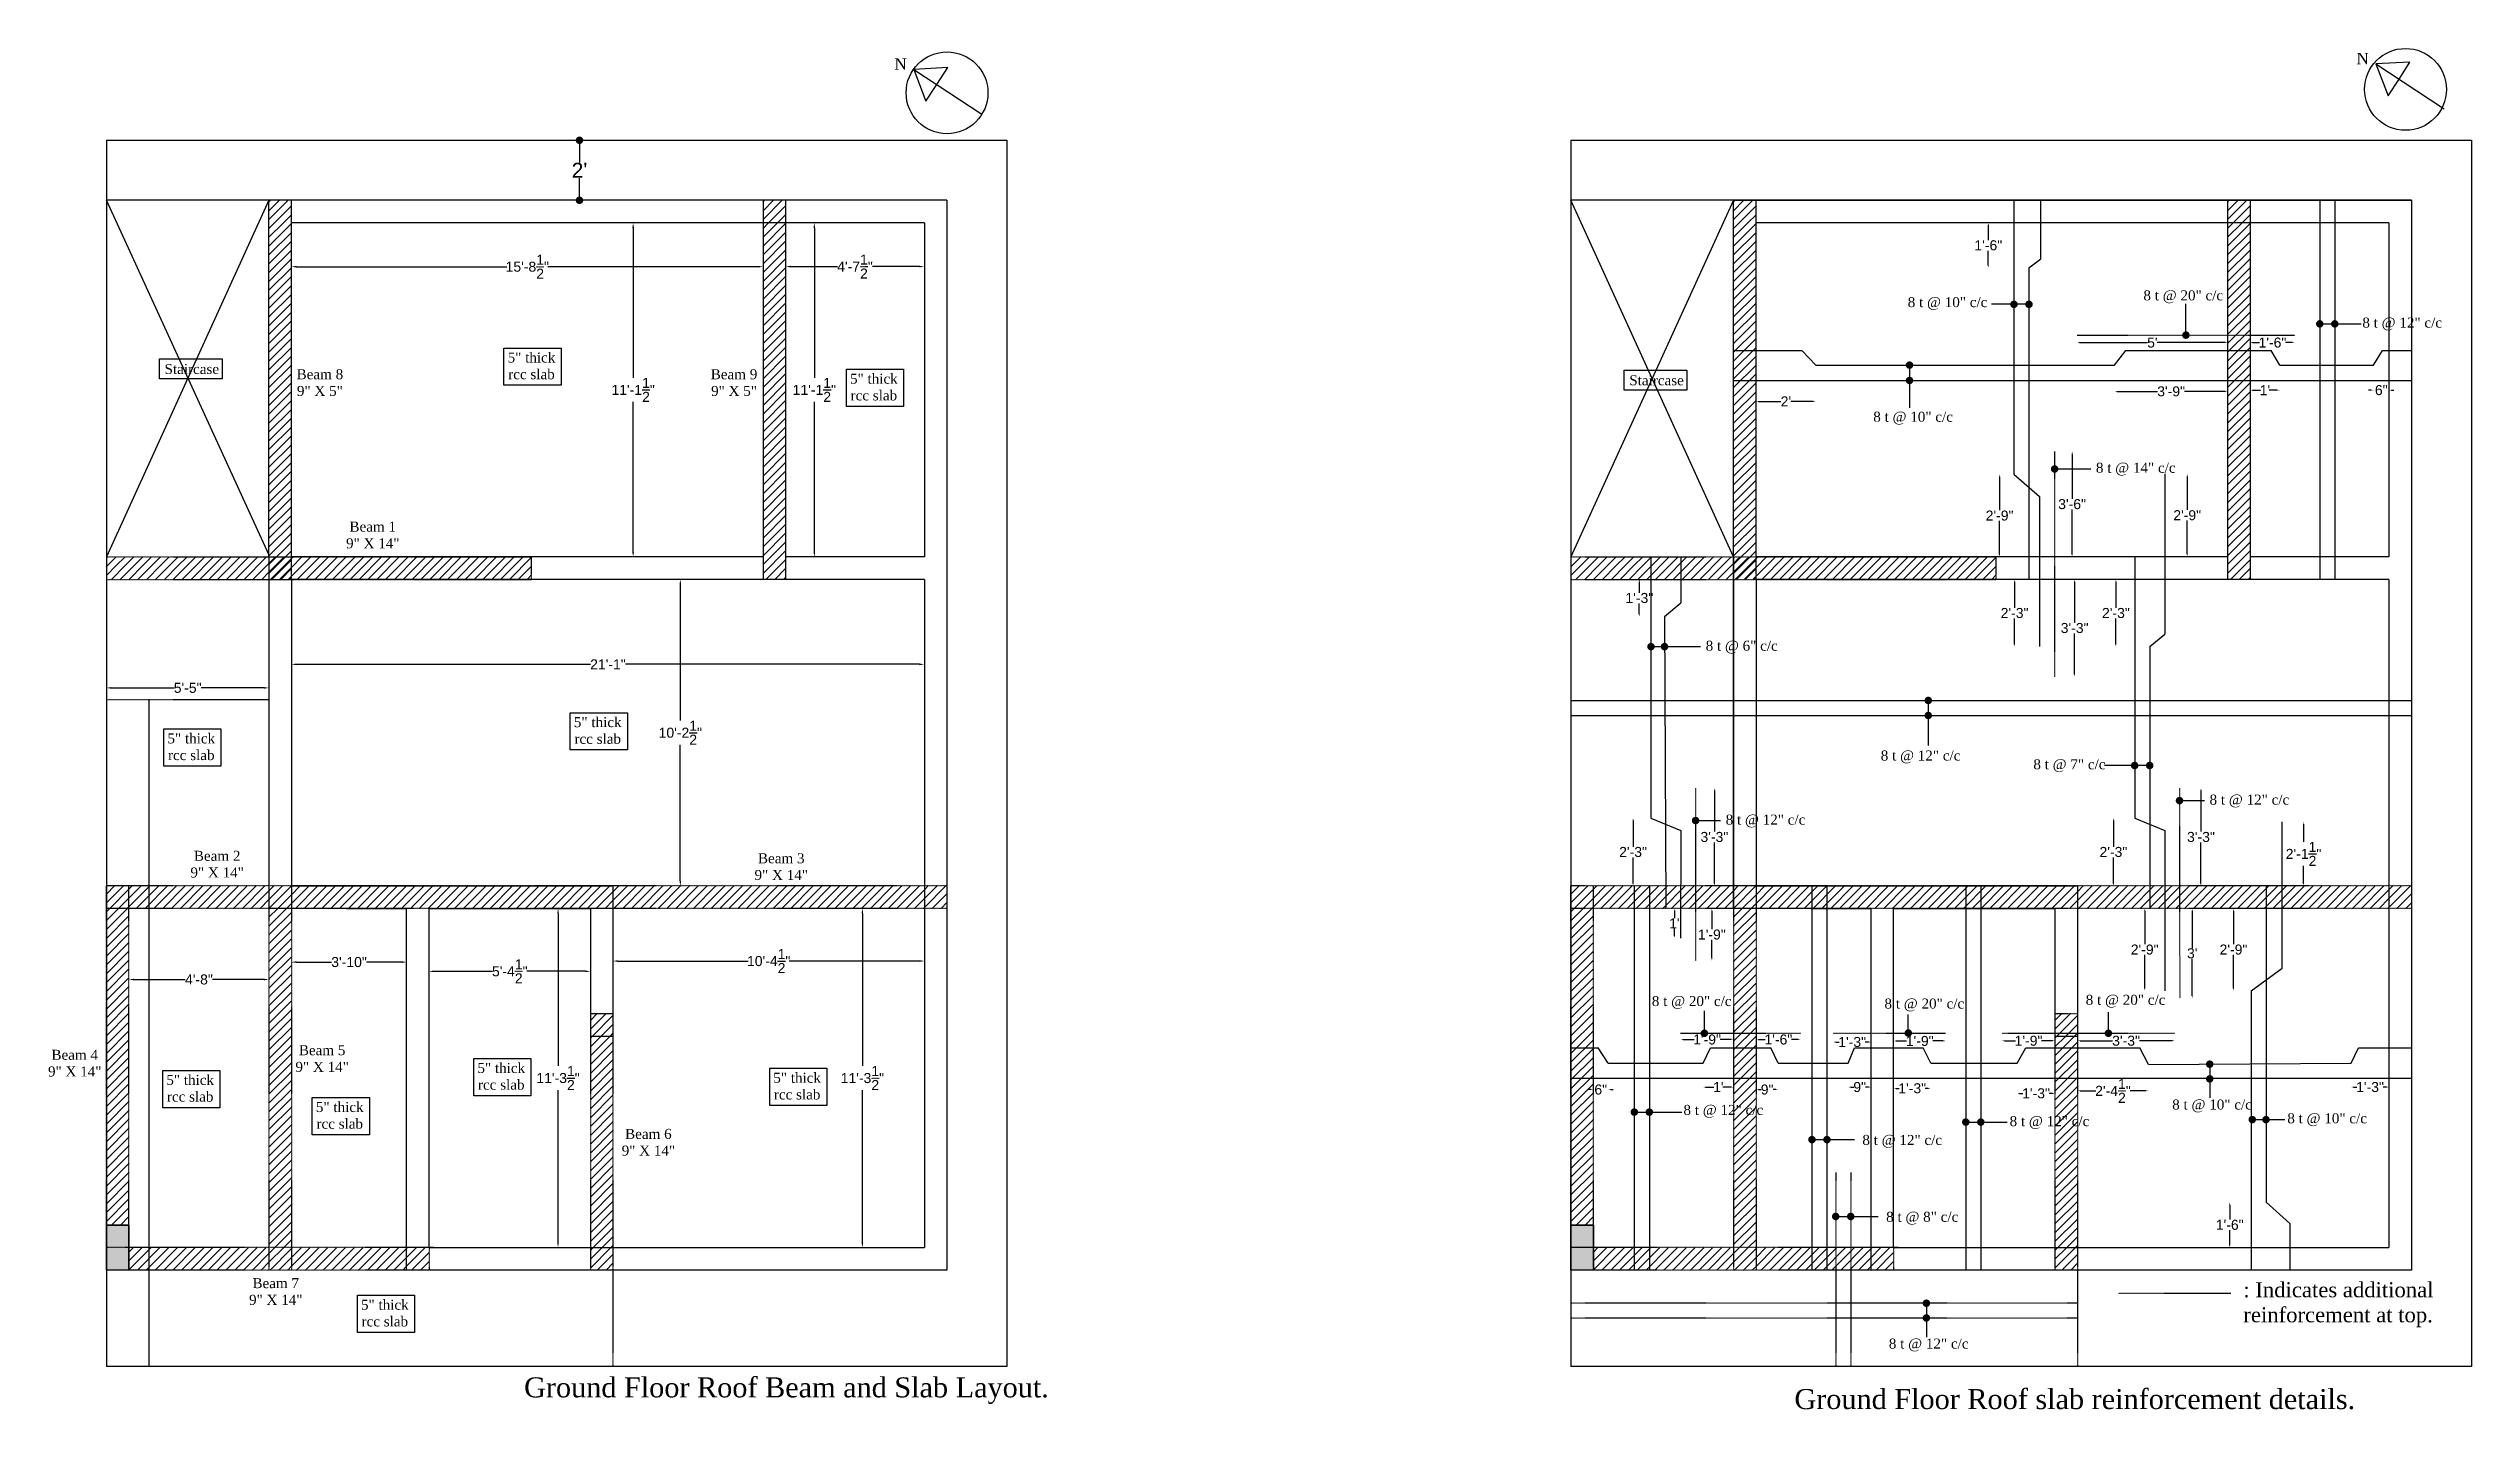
# Model space of a CAD drawing. Header units: inches. Extents: x 2686 to 6206, y -1461 to 53.
# Drawn here: x 5039 to 6007, y -1461 to -917 of the extents above; entities that cross this region are included whole.
import ezdxf

# ---------------------------------------------------------------- set-up
doc = ezdxf.new("R2010")
doc.units = ezdxf.units.IN
doc.header["$LTSCALE"] = 0.1
doc.header["$MEASUREMENT"] = 0
doc.linetypes.add('DASHED', pattern=[0.75, 0.5, -0.25])
doc.linetypes.add('DASHED2', pattern=[0.375, 0.25, -0.125])
for name, color, linetype in [('MH - Beam and slab layout', 7, 'Continuous'), ('MH - Beams', 3, 'DASHED2'), ('MH - Slab reinforcement', 3, 'Continuous')]:
    doc.layers.add(name, color=color, linetype=linetype)
doc.styles.get("Standard").update_dxf_attribs({"font": 'arial.ttf'})
doc.dimstyles.get("Standard").update_dxf_attribs({"dimtxt": 6, "dimasz": 3, "dimexe": 0, "dimexo": 0.0625, "dimgap": 0.09, "dimtad": 0, "dimtih": 1, "dimtoh": 1, "dimdec": 1, "dimzin": 0, "dimdsep": 46, "dimlunit": 4, "dimtxsty": 'Standard', "dimblk": 'DOT', "dimcen": 0.09, "dimse1": 1, "dimse2": 1, "dimadec": 0, "dimazin": 0, "dimtfac": 1, "dimtdec": 1, "dimtofl": 0, "dimtmove": 0, "dimatfit": 3, "dimfxl": 1, "dimtolj": 1, "dimtzin": 0, "dimarcsym": 0})
pattern_1 = [(45, (277.1921, -810.341), (-1.767767, 1.767767), [])]
pattern_2 = [(45, (862.607, -810.341), (-1.767767, 1.767767), [])]
pattern_3 = [(45, (862.607, -810.341), (-1.767767, 1.767767), [])]

msp = doc.modelspace()

# ---------------------------------------------------------------- texts
at = {"attachment_point": 1}
for s, insert, char_height, width in [('{\\fTimes New Roman|b0|i0|c0|p34;: Indicates additional\\Preinforcement at top.}', (5915.95, -1409.95), 6, 170.2111), ('\\pxqc;{\\fTimes New Roman|b0|i0|c0|p34;Ground Floor Roof slab reinforcement details.}', (5727.77, -1452.64), 8, 241.5948)]:
    msp.add_mtext(s, dxfattribs=dict(at, insert=insert, char_height=char_height, width=width))
at = {"insert": (5228.71, -1447.96), "char_height": 8, "attachment_point": 1}
msp.add_mtext('\\pxqc;{\\fTimes New Roman|b0|i0|c0|p34;Ground Floor Roof Beam and Slab Layout.}', dxfattribs=at)
at = {"layer": 'MH - Beam and slab layout', "char_height": 4, "attachment_point": 1}
for s, insert, width in [('\\pxqc;{\\fTimes New Roman|b0|i0|c0|p34;Staircase}', (5083, -1043), 25.7581), ('\\pxqc;{\\fTimes New Roman|b0|i0|c0|p34;\\P\\pxqc;Beam 8\\P\\pxqc;9" X 5"}', (5118.49, -1038.43), 57.1978), ('\\pxqc;{\\fTimes New Roman|b0|i0|c0|p34;5" thick rcc slab}', (5218.79, -1038.41), 25.7581), ('\\pxqc;{\\fTimes New Roman|b0|i0|c0|p34;\\P\\pxqc;Beam 9\\P\\pxqc;9" X 5"}', (5284.03, -1038.43), 57.1978), ('\\pxqc;{\\fTimes New Roman|b0|i0|c0|p34;5" thick rcc slab}', (5355.65, -1046.88), 25.7581), ('\\pxqc;{\\fTimes New Roman|b0|i0|c0|p34;Staircase}', (5668.5, -1047.5), 25.7581), ('\\pxqc;{\\fTimes New Roman|b0|i0|c0|p34;\\P\\pxqc;Beam 1\\P\\pxqc;9" X 14"}', (5139.62, -1099.33), 57.1978), ('\\pxqc;{\\fTimes New Roman|b0|i0|c0|p34;5" thick rcc slab}', (5082.8, -1190.62), 25.7581), ('\\pxqc;{\\fTimes New Roman|b0|i0|c0|p34;5" thick rcc slab}', (5245.27, -1184.12), 25.7581), ('\\pxqc;{\\fTimes New Roman|b0|i0|c0|p34;\\P\\pxqc;Beam 2\\P\\pxqc;9" X 14"}', (5077.42, -1230.87), 57.1978), ('\\pxqc;{\\fTimes New Roman|b0|i0|c0|p34;\\P\\pxqc;Beam 3\\P\\pxqc;9" X 14"}', (5302.91, -1231.86), 57.1978), ('\\pxqc;{\\fTimes New Roman|b0|i0|c0|p34;\\P\\pxqc;Beam 4\\P\\pxqc;9" X 14"}', (5020.49, -1310.38), 57.1978), ('\\pxqc;{\\fTimes New Roman|b0|i0|c0|p34;\\P\\pxqc;Beam 5\\P\\pxqc;9" X 14"}', (5119.39, -1308.55), 57.1978), ('\\pxqc;{\\fTimes New Roman|b0|i0|c0|p34;5" thick rcc slab}', (5082.36, -1327.09), 25.7581), ('\\pxqc;{\\fTimes New Roman|b0|i0|c0|p34;5" thick rcc slab}', (5206.71, -1322.33), 25.7581), ('\\pxqc;{\\fTimes New Roman|b0|i0|c0|p34;5" thick rcc slab}', (5324.98, -1326.23), 25.7581), ('\\pxqc;{\\fTimes New Roman|b0|i0|c0|p34;5" thick rcc slab}', (5142.15, -1337.93), 25.7581), ('\\pxqc;{\\fTimes New Roman|b0|i0|c0|p34;\\P\\pxqc;Beam 6\\P\\pxqc;9" X 14"}', (5249.8, -1342), 57.1978), ('\\pxqc;{\\fTimes New Roman|b0|i0|c0|p34;\\P\\pxqc;Beam 7\\P\\pxqc;9" X 14"}', (5100.85, -1401.64), 57.1978), ('\\pxqc;{\\fTimes New Roman|b0|i0|c0|p34;5" thick rcc slab}', (5160.17, -1416.93), 25.7581)]:
    msp.add_mtext(s, dxfattribs=dict(at, insert=insert, width=width))
at = {"layer": 'MH - Slab reinforcement', "attachment_point": 1}
for s, insert, char_height, width in [('\\pxqc;{\\fTimes New Roman|b0|i0|c0|p34;N}', (5946.82, -918.71), 4.5, 33.5905), ('\\pxqc;{\\fTimes New Roman|b0|i0|c0|p34;N}', (5362.39, -920.88), 4.5, 33.5905), ('{\\fTimes New Roman|b0|i0|c0|p34;8 t @ 10" c/c}', (5781.78, -1016.28), 4, 36), ('{\\fTimes New Roman|b0|i0|c0|p34;8 t @ 20" c/c}', (5876, -1013.58), 4, 36), ('{\\fTimes New Roman|b0|i0|c0|p34;8 t @ 12" c/c}', (5963.5, -1024.46), 4, 36), ('{\\fTimes New Roman|b0|i0|c0|p34;8 t @ 10" c/c}', (5768, -1062.08), 4, 36), ('{\\fTimes New Roman|b0|i0|c0|p34;8 t @ 14" c/c}', (5857, -1082.46), 4, 36), ('{\\fTimes New Roman|b0|i0|c0|p34;8 t @ 6" c/c}', (5701, -1153.58), 4, 36), ('{\\fTimes New Roman|b0|i0|c0|p34;8 t @ 12" c/c}', (5771, -1197.46), 4, 36), ('{\\fTimes New Roman|b0|i0|c0|p34;8 t @ 7" c/c}', (5832, -1200.96), 4, 36), ('{\\fTimes New Roman|b0|i0|c0|p34;8 t @ 12" c/c}', (5902.43, -1215.08), 4, 36), ('{\\fTimes New Roman|b0|i0|c0|p34;8 t @ 12" c/c}', (5709, -1223.08), 4, 36), ('{\\fTimes New Roman|b0|i0|c0|p34;8 t @ 20" c/c}', (5679.5, -1295.58), 4, 36), ('{\\fTimes New Roman|b0|i0|c0|p34;8 t @ 20" c/c}', (5772.5, -1296.58), 4, 36), ('{\\fTimes New Roman|b0|i0|c0|p34;8 t @ 20" c/c}', (5852.93, -1295.08), 4, 36), ('{\\fTimes New Roman|b0|i0|c0|p34;8 t @ 12" c/c}', (5692.15, -1339.08), 4, 36), ('{\\fTimes New Roman|b0|i0|c0|p34;8 t @ 12" c/c}', (5822.5, -1343.58), 4, 36), ('{\\fTimes New Roman|b0|i0|c0|p34;8 t @ 10" c/c}', (5887.5, -1336.93), 4, 36), ('{\\fTimes New Roman|b0|i0|c0|p34;8 t @ 10" c/c}', (5933.5, -1342.43), 4, 36), ('{\\fTimes New Roman|b0|i0|c0|p34;8 t @ 12" c/c}', (5763.65, -1351.08), 4, 36), ('{\\fTimes New Roman|b0|i0|c0|p34;8 t @ 8" c/c}', (5773.16, -1381.79), 4, 36), ('{\\fTimes New Roman|b0|i0|c0|p34;8 t @ 12" c/c}', (5774.24, -1432.46), 4, 36)]:
    msp.add_mtext(s, dxfattribs=dict(at, insert=insert, char_height=char_height, width=width))

# ---------------------------------------------------------------- blocks, each defined once
blk = doc.blocks.new('_Dot')
at = {"color": 0, "linetype": 'ByBlock', "lineweight": -2}
blk.add_line((-0.5, 0), (-1, 0), dxfattribs=at)
at = {"color": 0, "linetype": 'ByBlock', "const_width": 0.5}
blk.add_lwpolyline([(-0.25, 0, 1), (0.25, 0, 1)], format="xyb", close=True, dxfattribs=at)
blk = doc.blocks.new('*D184')
at = {"color": 0, "lineweight": -2}
for p, q in [((5250.86, -956.59), (5250.86, -962.49)), ((5250.86, -974.59), (5250.86, -968.69))]:
    blk.add_line(p, q, dxfattribs=at)
at = {"layer": 'Defpoints', "color": 0}
for p in [(5250.86, -953.59), (5262.24, -953.59), (5262.24, -977.59)]:
    blk.add_point(p, dxfattribs=at)
at = {"color": 0, "lineweight": -2, "xscale": 3, "yscale": 3, "zscale": 3}
for p, rotation in [((5250.86, -953.59), 90), ((5250.86, -977.59), 270)]:
    blk.add_blockref('_Dot', p, dxfattribs=dict(at, rotation=rotation))
at = {"color": 0, "linetype": 'DASHED', "insert": (5250.86, -965.59), "char_height": 6, "attachment_point": 5}
blk.add_mtext("\\A1;2'", dxfattribs=at)
blk = doc.blocks.new('*D199')
at = {"layer": 'Defpoints', "color": 0}
for p in [(5271.48, -986.59), (5271.48, -1120.09), (5272.3, -1120.09)]:
    blk.add_point(p, dxfattribs=at)
at = {"layer": 'MH - Beam and slab layout', "color": 0, "lineweight": -2}
for p, q in [((5272.3, -988.59), (5272.3, -1048.57)), ((5272.3, -1118.09), (5272.3, -1058.11))]:
    blk.add_line(p, q, dxfattribs=at)
at = {"layer": 'MH - Beam and slab layout', "color": 0}
for points in [[(5272.63, -988.59), (5271.96, -988.59), (5272.3, -986.59)], [(5271.96, -1118.09), (5272.63, -1118.09), (5272.3, -1120.09)]]:
    blk.add_solid(points, dxfattribs=at)
at = {"layer": 'MH - Beam and slab layout', "color": 0, "linetype": 'DASHED', "insert": (5272.3, -1053.34), "char_height": 4, "attachment_point": 5}
blk.add_mtext('\\A1;11\'-1{\\H1.000000x;\\S1/2;}"', dxfattribs=at)
blk = doc.blocks.new('*D200')
at = {"layer": 'Defpoints', "color": 0}
for p in [(5135.74, -1002.16), (5324.24, -1003.71), (5324.24, -1004.12)]:
    blk.add_point(p, dxfattribs=at)
at = {"layer": 'MH - Beam and slab layout', "color": 0, "lineweight": -2}
for p, q in [((5137.74, -1004.12), (5221.75, -1004.12)), ((5322.24, -1004.12), (5238.22, -1004.12))]:
    blk.add_line(p, q, dxfattribs=at)
at = {"layer": 'MH - Beam and slab layout', "color": 0}
for points in [[(5137.74, -1003.79), (5137.74, -1004.45), (5135.74, -1004.12)], [(5322.24, -1004.45), (5322.24, -1003.79), (5324.24, -1004.12)]]:
    blk.add_solid(points, dxfattribs=at)
at = {"layer": 'MH - Beam and slab layout', "color": 0, "linetype": 'DASHED', "insert": (5229.99, -1004.12), "char_height": 4, "attachment_point": 5}
blk.add_mtext('\\A1;15\'-8{\\H1.000000x;\\S1/2;}"', dxfattribs=at)
blk = doc.blocks.new('*D201')
at = {"layer": 'Defpoints', "color": 0}
for p in [(5291.16, -1129.09), (5291.16, -1251.59), (5291.16, -1251.59)]:
    blk.add_point(p, dxfattribs=at)
at = {"layer": 'MH - Beam and slab layout', "color": 0, "lineweight": -2}
for p, q in [((5291.16, -1131.09), (5291.16, -1185.53)), ((5291.16, -1249.59), (5291.16, -1195.15))]:
    blk.add_line(p, q, dxfattribs=at)
at = {"layer": 'MH - Beam and slab layout', "color": 0}
for points in [[(5291.5, -1131.09), (5290.83, -1131.09), (5291.16, -1129.09)], [(5290.83, -1249.59), (5291.5, -1249.59), (5291.16, -1251.59)]]:
    blk.add_solid(points, dxfattribs=at)
at = {"layer": 'MH - Beam and slab layout', "color": 0, "linetype": 'DASHED', "insert": (5291.16, -1190.34), "char_height": 4, "attachment_point": 5}
blk.add_mtext('\\A1;10\'-2{\\H1.000000x;\\S1/2;}"', dxfattribs=at)
blk = doc.blocks.new('*D202')
at = {"layer": 'Defpoints', "color": 0}
for p in [(5135.74, -1164.33), (5388.74, -1163.02), (5388.74, -1164.33)]:
    blk.add_point(p, dxfattribs=at)
at = {"layer": 'MH - Beam and slab layout', "color": 0, "lineweight": -2}
for p, q in [((5137.74, -1163.02), (5255.25, -1163.02)), ((5386.74, -1163.02), (5269.23, -1163.02))]:
    blk.add_line(p, q, dxfattribs=at)
at = {"layer": 'MH - Beam and slab layout', "color": 0}
for points in [[(5137.74, -1162.69), (5137.74, -1163.36), (5135.74, -1163.02)], [(5386.74, -1163.36), (5386.74, -1162.69), (5388.74, -1163.02)]]:
    blk.add_solid(points, dxfattribs=at)
at = {"layer": 'MH - Beam and slab layout', "color": 0, "linetype": 'DASHED', "insert": (5262.24, -1163.02), "char_height": 4, "attachment_point": 5}
blk.add_mtext('\\A1;21\'-1"', dxfattribs=at)
blk = doc.blocks.new('*D203')
at = {"layer": 'Defpoints', "color": 0}
for p in [(5368.53, -1260.59), (5363.94, -1396.09), (5368.53, -1396.09)]:
    blk.add_point(p, dxfattribs=at)
at = {"layer": 'MH - Beam and slab layout', "color": 0, "lineweight": -2}
for p, q in [((5363.94, -1262.59), (5363.94, -1323.53)), ((5363.94, -1394.09), (5363.94, -1333.15))]:
    blk.add_line(p, q, dxfattribs=at)
at = {"layer": 'MH - Beam and slab layout', "color": 0}
for points in [[(5364.27, -1262.59), (5363.6, -1262.59), (5363.94, -1260.59)], [(5363.6, -1394.09), (5364.27, -1394.09), (5363.94, -1396.09)]]:
    blk.add_solid(points, dxfattribs=at)
at = {"layer": 'MH - Beam and slab layout', "color": 0, "linetype": 'DASHED', "insert": (5363.94, -1328.34), "char_height": 4, "attachment_point": 5}
blk.add_mtext('\\A1;11\'-3{\\H1.000000x;\\S1/2;}"', dxfattribs=at)
blk = doc.blocks.new('*D204')
at = {"layer": 'Defpoints', "color": 0}
for p in [(5264.24, -1281.59), (5388.74, -1281.59), (5388.74, -1281.59)]:
    blk.add_point(p, dxfattribs=at)
at = {"layer": 'MH - Beam and slab layout', "color": 0, "lineweight": -2}
for p, q in [((5266.24, -1281.59), (5318.25, -1281.59)), ((5386.74, -1281.59), (5334.72, -1281.59))]:
    blk.add_line(p, q, dxfattribs=at)
at = {"layer": 'MH - Beam and slab layout', "color": 0}
for points in [[(5266.24, -1281.26), (5266.24, -1281.92), (5264.24, -1281.59)], [(5386.74, -1281.92), (5386.74, -1281.26), (5388.74, -1281.59)]]:
    blk.add_solid(points, dxfattribs=at)
at = {"layer": 'MH - Beam and slab layout', "color": 0, "linetype": 'DASHED', "insert": (5326.49, -1281.59), "char_height": 4, "attachment_point": 5}
blk.add_mtext('\\A1;10\'-4{\\H1.000000x;\\S1/2;}"', dxfattribs=at)
blk = doc.blocks.new('*D205')
at = {"layer": 'Defpoints', "color": 0}
for p in [(5190.74, -1286.34), (5255.24, -1285.7), (5255.24, -1286.09)]:
    blk.add_point(p, dxfattribs=at)
at = {"layer": 'MH - Beam and slab layout', "color": 0, "lineweight": -2}
for p, q in [((5192.74, -1285.7), (5216.12, -1285.7)), ((5253.24, -1285.7), (5229.86, -1285.7))]:
    blk.add_line(p, q, dxfattribs=at)
at = {"layer": 'MH - Beam and slab layout', "color": 0}
for points in [[(5192.74, -1285.37), (5192.74, -1286.04), (5190.74, -1285.7)], [(5253.24, -1286.04), (5253.24, -1285.37), (5255.24, -1285.7)]]:
    blk.add_solid(points, dxfattribs=at)
at = {"layer": 'MH - Beam and slab layout', "color": 0, "linetype": 'DASHED', "insert": (5222.99, -1285.7), "char_height": 4, "attachment_point": 5}
blk.add_mtext('\\A1;5\'-4{\\H1.000000x;\\S1/2;}"', dxfattribs=at)
blk = doc.blocks.new('*D206')
at = {"layer": 'Defpoints', "color": 0}
for p in [(5135.74, -1283.65), (5181.74, -1282.02), (5181.74, -1283.65)]:
    blk.add_point(p, dxfattribs=at)
at = {"layer": 'MH - Beam and slab layout', "color": 0, "lineweight": -2}
for p, q in [((5137.74, -1282.02), (5151.79, -1282.02)), ((5179.74, -1282.02), (5165.69, -1282.02))]:
    blk.add_line(p, q, dxfattribs=at)
at = {"layer": 'MH - Beam and slab layout', "color": 0}
for points in [[(5137.74, -1281.68), (5137.74, -1282.35), (5135.74, -1282.02)], [(5179.74, -1282.35), (5179.74, -1281.68), (5181.74, -1282.02)]]:
    blk.add_solid(points, dxfattribs=at)
at = {"layer": 'MH - Beam and slab layout', "color": 0, "linetype": 'DASHED', "insert": (5158.74, -1282.02), "char_height": 4, "attachment_point": 5}
blk.add_mtext('\\A1;3\'-10"', dxfattribs=at)
blk = doc.blocks.new('*D207')
at = {"layer": 'Defpoints', "color": 0}
for p in [(5242.69, -1260.59), (5242.28, -1396.09), (5242.69, -1396.09)]:
    blk.add_point(p, dxfattribs=at)
at = {"layer": 'MH - Beam and slab layout', "color": 0, "lineweight": -2}
for p, q in [((5242.28, -1262.59), (5242.28, -1323.53)), ((5242.28, -1394.09), (5242.28, -1333.15))]:
    blk.add_line(p, q, dxfattribs=at)
at = {"layer": 'MH - Beam and slab layout', "color": 0}
for points in [[(5242.61, -1262.59), (5241.95, -1262.59), (5242.28, -1260.59)], [(5241.95, -1394.09), (5242.61, -1394.09), (5242.28, -1396.09)]]:
    blk.add_solid(points, dxfattribs=at)
at = {"layer": 'MH - Beam and slab layout', "color": 0, "linetype": 'DASHED', "insert": (5242.28, -1328.34), "char_height": 4, "attachment_point": 5}
blk.add_mtext('\\A1;11\'-3{\\H1.000000x;\\S1/2;}"', dxfattribs=at)
blk = doc.blocks.new('*D208')
at = {"layer": 'Defpoints', "color": 0}
for p in [(5070.74, -1287.75), (5126.74, -1287.75), (5126.74, -1288.98)]:
    blk.add_point(p, dxfattribs=at)
at = {"layer": 'MH - Beam and slab layout', "color": 0, "lineweight": -2}
for p, q in [((5072.74, -1288.98), (5093.26, -1288.98)), ((5124.74, -1288.98), (5104.22, -1288.98))]:
    blk.add_line(p, q, dxfattribs=at)
at = {"layer": 'MH - Beam and slab layout', "color": 0}
for points in [[(5072.74, -1288.65), (5072.74, -1289.31), (5070.74, -1288.98)], [(5124.74, -1289.31), (5124.74, -1288.65), (5126.74, -1288.98)]]:
    blk.add_solid(points, dxfattribs=at)
at = {"layer": 'MH - Beam and slab layout', "color": 0, "linetype": 'DASHED', "insert": (5098.74, -1288.98), "char_height": 4, "attachment_point": 5}
blk.add_mtext('\\A1;4\'-8"', dxfattribs=at)
blk = doc.blocks.new('*D209')
at = {"layer": 'Defpoints', "color": 0}
for p in [(5333.24, -1005.7), (5388.74, -1004.06), (5388.74, -1011.36)]:
    blk.add_point(p, dxfattribs=at)
at = {"layer": 'MH - Beam and slab layout', "color": 0, "lineweight": -2}
for p, q in [((5335.24, -1004.06), (5354.04, -1004.06)), ((5386.74, -1004.06), (5367.94, -1004.06))]:
    blk.add_line(p, q, dxfattribs=at)
at = {"layer": 'MH - Beam and slab layout', "color": 0}
for points in [[(5335.24, -1003.73), (5335.24, -1004.4), (5333.24, -1004.06)], [(5386.74, -1004.4), (5386.74, -1003.73), (5388.74, -1004.06)]]:
    blk.add_solid(points, dxfattribs=at)
at = {"layer": 'MH - Beam and slab layout', "color": 0, "linetype": 'DASHED', "insert": (5360.99, -1004.06), "char_height": 4, "attachment_point": 5}
blk.add_mtext('\\A1;4\'-7{\\H1.000000x;\\S1/2;}"', dxfattribs=at)
blk = doc.blocks.new('*D210')
at = {"layer": 'Defpoints', "color": 0}
for p in [(5345.55, -986.59), (5344.73, -1120.09), (5345.55, -1120.09)]:
    blk.add_point(p, dxfattribs=at)
at = {"layer": 'MH - Beam and slab layout', "color": 0, "lineweight": -2}
for p, q in [((5344.73, -988.59), (5344.73, -1048.57)), ((5344.73, -1118.09), (5344.73, -1058.11))]:
    blk.add_line(p, q, dxfattribs=at)
at = {"layer": 'MH - Beam and slab layout', "color": 0}
for points in [[(5345.06, -988.59), (5344.39, -988.59), (5344.73, -986.59)], [(5344.39, -1118.09), (5345.06, -1118.09), (5344.73, -1120.09)]]:
    blk.add_solid(points, dxfattribs=at)
at = {"layer": 'MH - Beam and slab layout', "color": 0, "linetype": 'DASHED', "insert": (5344.73, -1053.34), "char_height": 4, "attachment_point": 5}
blk.add_mtext('\\A1;11\'-1{\\H1.000000x;\\S1/2;}"', dxfattribs=at)
blk = doc.blocks.new('*D211')
at = {"layer": 'Defpoints', "color": 0}
for p in [(5061.74, -1172.18), (5126.74, -1172.18), (5126.74, -1172.44)]:
    blk.add_point(p, dxfattribs=at)
at = {"layer": 'MH - Beam and slab layout', "color": 0, "lineweight": -2}
for p, q in [((5063.74, -1172.44), (5088.84, -1172.44)), ((5124.74, -1172.44), (5099.64, -1172.44))]:
    blk.add_line(p, q, dxfattribs=at)
at = {"layer": 'MH - Beam and slab layout', "color": 0}
for points in [[(5063.74, -1172.1), (5063.74, -1172.77), (5061.74, -1172.44)], [(5124.74, -1172.77), (5124.74, -1172.1), (5126.74, -1172.44)]]:
    blk.add_solid(points, dxfattribs=at)
at = {"layer": 'MH - Beam and slab layout', "color": 0, "linetype": 'DASHED', "insert": (5094.24, -1172.44), "char_height": 4, "attachment_point": 5}
blk.add_mtext('\\A1;5\'-5"', dxfattribs=at)
blk = doc.blocks.new('*D212')
at = {"layer": 'Defpoints', "color": 0}
for p in [(5814, -986.59), (5830.24, -986.59), (5830.24, -1004.59)]:
    blk.add_point(p, dxfattribs=at)
at = {"layer": 'MH - Slab reinforcement', "color": 0, "lineweight": -2}
for p, q in [((5814, -987.59), (5814, -993.46)), ((5814, -1003.59), (5814, -997.72))]:
    blk.add_line(p, q, dxfattribs=at)
at = {"layer": 'MH - Slab reinforcement', "color": 0}
for points in [[(5814.17, -987.59), (5813.83, -987.59), (5814, -986.59)], [(5813.83, -1003.59), (5814.17, -1003.59), (5814, -1004.59)]]:
    blk.add_solid(points, dxfattribs=at)
at = {"layer": 'MH - Slab reinforcement', "color": 0, "linetype": 'DASHED', "insert": (5814, -995.59), "char_height": 4, "attachment_point": 5}
blk.add_mtext('\\A1;1\'-6"', dxfattribs=at)
blk = doc.blocks.new('*D213')
at = {"layer": 'Defpoints', "color": 0}
for p in [(5721.15, -1038.29), (5745, -1043.46), (5721.15, -1057.96)]:
    blk.add_point(p, dxfattribs=at)
at = {"layer": 'MH - Slab reinforcement', "color": 0, "lineweight": -2}
for p, q in [((5722.15, -1057.96), (5731.11, -1057.96)), ((5744, -1057.96), (5735.04, -1057.96))]:
    blk.add_line(p, q, dxfattribs=at)
at = {"layer": 'MH - Slab reinforcement', "color": 0}
for points in [[(5722.15, -1057.79), (5722.15, -1058.12), (5721.15, -1057.96)], [(5744, -1058.12), (5744, -1057.79), (5745, -1057.96)]]:
    blk.add_solid(points, dxfattribs=at)
at = {"layer": 'MH - Slab reinforcement', "color": 0, "linetype": 'DASHED', "insert": (5733.08, -1057.96), "char_height": 4, "attachment_point": 5}
blk.add_mtext("\\A1;2'", dxfattribs=at)
blk = doc.blocks.new('*D214')
at = {"layer": 'Defpoints', "color": 0}
for p in [(5864.5, -1043.46), (5909.65, -1042.12), (5909.65, -1053.96)]:
    blk.add_point(p, dxfattribs=at)
at = {"layer": 'MH - Slab reinforcement', "color": 0, "lineweight": -2}
for p, q in [((5865.5, -1053.96), (5881.68, -1053.96)), ((5908.65, -1053.96), (5892.48, -1053.96))]:
    blk.add_line(p, q, dxfattribs=at)
at = {"layer": 'MH - Slab reinforcement', "color": 0}
for points in [[(5865.5, -1053.79), (5865.5, -1054.12), (5864.5, -1053.96)], [(5908.65, -1054.12), (5908.65, -1053.79), (5909.65, -1053.96)]]:
    blk.add_solid(points, dxfattribs=at)
at = {"layer": 'MH - Slab reinforcement', "color": 0, "linetype": 'DASHED', "insert": (5887.08, -1053.96), "char_height": 4, "attachment_point": 5}
blk.add_mtext('\\A1;3\'-9"', dxfattribs=at)
blk = doc.blocks.new('*D215')
at = {"layer": 'Defpoints', "color": 0}
for p in [(5849.5, -1031.46), (5849.5, -1034.46), (5909.65, -1031.46)]:
    blk.add_point(p, dxfattribs=at)
at = {"layer": 'MH - Slab reinforcement', "color": 0, "lineweight": -2}
for p, q in [((5850.5, -1034.46), (5877.65, -1034.46)), ((5908.65, -1034.46), (5881.5, -1034.46))]:
    blk.add_line(p, q, dxfattribs=at)
at = {"layer": 'MH - Slab reinforcement', "color": 0}
for points in [[(5850.5, -1034.29), (5850.5, -1034.62), (5849.5, -1034.46)], [(5908.65, -1034.62), (5908.65, -1034.29), (5909.65, -1034.46)]]:
    blk.add_solid(points, dxfattribs=at)
at = {"layer": 'MH - Slab reinforcement', "color": 0, "linetype": 'DASHED', "insert": (5879.58, -1034.46), "char_height": 4, "attachment_point": 5}
blk.add_mtext("\\A1;5'", dxfattribs=at)
blk = doc.blocks.new('*D216')
at = {"layer": 'Defpoints', "color": 0}
for p in [(5918.65, -1031.46), (5936.5, -1031.46), (5936.5, -1034.46)]:
    blk.add_point(p, dxfattribs=at)
at = {"layer": 'MH - Slab reinforcement', "color": 0, "lineweight": -2}
for p, q in [((5919.65, -1034.46), (5922.36, -1034.46)), ((5935.5, -1034.46), (5932.79, -1034.46))]:
    blk.add_line(p, q, dxfattribs=at)
at = {"layer": 'MH - Slab reinforcement', "color": 0}
for points in [[(5919.65, -1034.29), (5919.65, -1034.62), (5918.65, -1034.46)], [(5935.5, -1034.62), (5935.5, -1034.29), (5936.5, -1034.46)]]:
    blk.add_solid(points, dxfattribs=at)
at = {"layer": 'MH - Slab reinforcement', "color": 0, "linetype": 'DASHED', "insert": (5927.58, -1034.46), "char_height": 4, "attachment_point": 5}
blk.add_mtext('\\A1;1\'-6"', dxfattribs=at)
blk = doc.blocks.new('*D217')
at = {"layer": 'Defpoints', "color": 0}
for p in [(5918.65, -1042.12), (5930.5, -1043.46), (5918.65, -1053.46)]:
    blk.add_point(p, dxfattribs=at)
at = {"layer": 'MH - Slab reinforcement', "color": 0, "lineweight": -2}
for p, q in [((5919.65, -1053.46), (5922.84, -1053.46)), ((5929.5, -1053.46), (5926.32, -1053.46))]:
    blk.add_line(p, q, dxfattribs=at)
at = {"layer": 'MH - Slab reinforcement', "color": 0}
for points in [[(5919.65, -1053.29), (5919.65, -1053.62), (5918.65, -1053.46)], [(5929.5, -1053.62), (5929.5, -1053.29), (5930.5, -1053.46)]]:
    blk.add_solid(points, dxfattribs=at)
at = {"layer": 'MH - Slab reinforcement', "color": 0, "linetype": 'DASHED', "insert": (5924.58, -1053.46), "char_height": 4, "attachment_point": 5}
blk.add_mtext("\\A1;1'", dxfattribs=at)
blk = doc.blocks.new('*D218')
at = {"layer": 'Defpoints', "color": 0}
for p in [(5968, -1043.46), (5974.15, -1043.46), (5974.15, -1053.46)]:
    blk.add_point(p, dxfattribs=at)
at = {"layer": 'MH - Slab reinforcement', "color": 0, "lineweight": -2}
for p, q in [((5967, -1053.46), (5966, -1053.46)), ((5975.15, -1053.46), (5976.15, -1053.46))]:
    blk.add_line(p, q, dxfattribs=at)
at = {"layer": 'MH - Slab reinforcement', "color": 0}
for points in [[(5967, -1053.62), (5967, -1053.29), (5968, -1053.46)], [(5975.15, -1053.29), (5975.15, -1053.62), (5974.15, -1053.46)]]:
    blk.add_solid(points, dxfattribs=at)
at = {"layer": 'MH - Slab reinforcement', "color": 0, "linetype": 'DASHED', "insert": (5971.08, -1053.46), "char_height": 4, "attachment_point": 5}
blk.add_mtext('\\A1;6"', dxfattribs=at)
blk = doc.blocks.new('*D219')
at = {"layer": 'Defpoints', "color": 0}
for p in [(5824.24, -1087.09), (5818.5, -1120.09), (5824.24, -1120.09)]:
    blk.add_point(p, dxfattribs=at)
at = {"layer": 'MH - Slab reinforcement', "color": 0, "lineweight": -2}
for p, q in [((5818.5, -1088.09), (5818.5, -1101.46)), ((5818.5, -1119.09), (5818.5, -1105.72))]:
    blk.add_line(p, q, dxfattribs=at)
at = {"layer": 'MH - Slab reinforcement', "color": 0}
for points in [[(5818.67, -1088.09), (5818.33, -1088.09), (5818.5, -1087.09)], [(5818.33, -1119.09), (5818.67, -1119.09), (5818.5, -1120.09)]]:
    blk.add_solid(points, dxfattribs=at)
at = {"layer": 'MH - Slab reinforcement', "color": 0, "linetype": 'DASHED', "insert": (5818.5, -1103.59), "char_height": 4, "attachment_point": 5}
blk.add_mtext('\\A1;2\'-9"', dxfattribs=at)
blk = doc.blocks.new('*D220')
at = {"layer": 'Defpoints', "color": 0}
for p in [(5840.5, -1077.96), (5840.5, -1120.09), (5847.5, -1120.09)]:
    blk.add_point(p, dxfattribs=at)
at = {"layer": 'MH - Slab reinforcement', "color": 0, "lineweight": -2}
for p, q in [((5847.5, -1078.96), (5847.5, -1096.89)), ((5847.5, -1119.09), (5847.5, -1101.16))]:
    blk.add_line(p, q, dxfattribs=at)
at = {"layer": 'MH - Slab reinforcement', "color": 0}
for points in [[(5847.67, -1078.96), (5847.33, -1078.96), (5847.5, -1077.96)], [(5847.33, -1119.09), (5847.67, -1119.09), (5847.5, -1120.09)]]:
    blk.add_solid(points, dxfattribs=at)
at = {"layer": 'MH - Slab reinforcement', "color": 0, "linetype": 'DASHED', "insert": (5847.5, -1099.02), "char_height": 4, "attachment_point": 5}
blk.add_mtext('\\A1;3\'-6"', dxfattribs=at)
blk = doc.blocks.new('*D221')
at = {"layer": 'Defpoints', "color": 0}
for p in [(5840.5, -1129.09), (5840.5, -1167.96), (5848.5, -1167.96)]:
    blk.add_point(p, dxfattribs=at)
at = {"layer": 'MH - Slab reinforcement', "color": 0, "lineweight": -2}
for p, q in [((5848.5, -1130.09), (5848.5, -1146.39)), ((5848.5, -1166.96), (5848.5, -1150.66))]:
    blk.add_line(p, q, dxfattribs=at)
at = {"layer": 'MH - Slab reinforcement', "color": 0}
for points in [[(5848.67, -1130.09), (5848.33, -1130.09), (5848.5, -1129.09)], [(5848.33, -1166.96), (5848.67, -1166.96), (5848.5, -1167.96)]]:
    blk.add_solid(points, dxfattribs=at)
at = {"layer": 'MH - Slab reinforcement', "color": 0, "linetype": 'DASHED', "insert": (5848.5, -1148.52), "char_height": 4, "attachment_point": 5}
blk.add_mtext('\\A1;3\'-3"', dxfattribs=at)
blk = doc.blocks.new('*D222')
at = {"layer": 'Defpoints', "color": 0}
for p in [(5834.5, -1129.09), (5824.5, -1155.96), (5834.5, -1155.96)]:
    blk.add_point(p, dxfattribs=at)
at = {"layer": 'MH - Slab reinforcement', "color": 0, "lineweight": -2}
for p, q in [((5824.5, -1130.09), (5824.5, -1140.39)), ((5824.5, -1154.96), (5824.5, -1144.66))]:
    blk.add_line(p, q, dxfattribs=at)
at = {"layer": 'MH - Slab reinforcement', "color": 0}
for points in [[(5824.67, -1130.09), (5824.33, -1130.09), (5824.5, -1129.09)], [(5824.33, -1154.96), (5824.67, -1154.96), (5824.5, -1155.96)]]:
    blk.add_solid(points, dxfattribs=at)
at = {"layer": 'MH - Slab reinforcement', "color": 0, "linetype": 'DASHED', "insert": (5824.5, -1142.52), "char_height": 4, "attachment_point": 5}
blk.add_mtext('\\A1;2\'-3"', dxfattribs=at)
blk = doc.blocks.new('*D223')
at = {"layer": 'Defpoints', "color": 0}
for p in [(5865, -1129.09), (5878.5, -1129.09), (5878.5, -1155.96)]:
    blk.add_point(p, dxfattribs=at)
at = {"layer": 'MH - Slab reinforcement', "color": 0, "lineweight": -2}
for p, q in [((5865, -1130.09), (5865, -1140.39)), ((5865, -1154.96), (5865, -1144.66))]:
    blk.add_line(p, q, dxfattribs=at)
at = {"layer": 'MH - Slab reinforcement', "color": 0}
for points in [[(5865.17, -1130.09), (5864.83, -1130.09), (5865, -1129.09)], [(5864.83, -1154.96), (5865.17, -1154.96), (5865, -1155.96)]]:
    blk.add_solid(points, dxfattribs=at)
at = {"layer": 'MH - Slab reinforcement', "color": 0, "linetype": 'DASHED', "insert": (5865, -1142.52), "char_height": 4, "attachment_point": 5}
blk.add_mtext('\\A1;2\'-3"', dxfattribs=at)
blk = doc.blocks.new('*D224')
at = {"layer": 'Defpoints', "color": 0}
for p in [(5884.5, -1086.96), (5893.5, -1086.96), (5884.5, -1119.96)]:
    blk.add_point(p, dxfattribs=at)
at = {"layer": 'MH - Slab reinforcement', "color": 0, "lineweight": -2}
for p, q in [((5893.5, -1087.96), (5893.5, -1101.33)), ((5893.5, -1118.96), (5893.5, -1105.59))]:
    blk.add_line(p, q, dxfattribs=at)
at = {"layer": 'MH - Slab reinforcement', "color": 0}
for points in [[(5893.67, -1087.96), (5893.33, -1087.96), (5893.5, -1086.96)], [(5893.33, -1118.96), (5893.67, -1118.96), (5893.5, -1119.96)]]:
    blk.add_solid(points, dxfattribs=at)
at = {"layer": 'MH - Slab reinforcement', "color": 0, "linetype": 'DASHED', "insert": (5893.5, -1103.46), "char_height": 4, "attachment_point": 5}
blk.add_mtext('\\A1;2\'-9"', dxfattribs=at)
blk = doc.blocks.new('*D225')
at = {"layer": 'Defpoints', "color": 0}
for p in [(5872.5, -1224.46), (5864, -1251.59), (5872.5, -1251.59)]:
    blk.add_point(p, dxfattribs=at)
at = {"layer": 'MH - Slab reinforcement', "color": 0, "lineweight": -2}
for p, q in [((5864, -1225.46), (5864, -1235.89)), ((5864, -1250.59), (5864, -1240.16))]:
    blk.add_line(p, q, dxfattribs=at)
at = {"layer": 'MH - Slab reinforcement', "color": 0}
for points in [[(5864.17, -1225.46), (5863.83, -1225.46), (5864, -1224.46)], [(5863.83, -1250.59), (5864.17, -1250.59), (5864, -1251.59)]]:
    blk.add_solid(points, dxfattribs=at)
at = {"layer": 'MH - Slab reinforcement', "color": 0, "linetype": 'DASHED', "insert": (5864, -1238.02), "char_height": 4, "attachment_point": 5}
blk.add_mtext('\\A1;2\'-3"', dxfattribs=at)
blk = doc.blocks.new('*D226')
at = {"layer": 'Defpoints', "color": 0}
for p in [(5890.43, -1212.46), (5890.46, -1251.59), (5899, -1251.59)]:
    blk.add_point(p, dxfattribs=at)
at = {"layer": 'MH - Slab reinforcement', "color": 0, "lineweight": -2}
for p, q in [((5899, -1213.46), (5899, -1229.89)), ((5899, -1250.59), (5899, -1234.16))]:
    blk.add_line(p, q, dxfattribs=at)
at = {"layer": 'MH - Slab reinforcement', "color": 0}
for points in [[(5899.17, -1213.46), (5898.83, -1213.46), (5899, -1212.46)], [(5898.83, -1250.59), (5899.17, -1250.59), (5899, -1251.59)]]:
    blk.add_solid(points, dxfattribs=at)
at = {"layer": 'MH - Slab reinforcement', "color": 0, "linetype": 'DASHED', "insert": (5899, -1232.02), "char_height": 4, "attachment_point": 5}
blk.add_mtext('\\A1;3\'-3"', dxfattribs=at)
blk = doc.blocks.new('*D227')
at = {"layer": 'Defpoints', "color": 0}
for p in [(5931.5, -1225.96), (5931.5, -1251.59), (5940, -1251.59)]:
    blk.add_point(p, dxfattribs=at)
at = {"layer": 'MH - Slab reinforcement', "color": 0, "lineweight": -2}
for p, q in [((5940, -1226.96), (5940, -1234)), ((5940, -1250.59), (5940, -1243.55))]:
    blk.add_line(p, q, dxfattribs=at)
at = {"layer": 'MH - Slab reinforcement', "color": 0}
for points in [[(5940.17, -1226.96), (5939.83, -1226.96), (5940, -1225.96)], [(5939.83, -1250.59), (5940.17, -1250.59), (5940, -1251.59)]]:
    blk.add_solid(points, dxfattribs=at)
at = {"layer": 'MH - Slab reinforcement', "color": 0, "linetype": 'DASHED', "insert": (5940, -1238.77), "char_height": 4, "attachment_point": 5}
blk.add_mtext('\\A1;2\'-1{\\H1.000000x;\\S1/2;}"', dxfattribs=at)
blk = doc.blocks.new('*D228')
at = {"layer": 'Defpoints', "color": 0}
for p in [(5912, -1260.59), (5919, -1260.59), (5919, -1293.46)]:
    blk.add_point(p, dxfattribs=at)
at = {"layer": 'MH - Slab reinforcement', "color": 0, "lineweight": -2}
for p, q in [((5912, -1261.59), (5912, -1274.89)), ((5912, -1292.46), (5912, -1279.16))]:
    blk.add_line(p, q, dxfattribs=at)
at = {"layer": 'MH - Slab reinforcement', "color": 0}
for points in [[(5912.17, -1261.59), (5911.83, -1261.59), (5912, -1260.59)], [(5911.83, -1292.46), (5912.17, -1292.46), (5912, -1293.46)]]:
    blk.add_solid(points, dxfattribs=at)
at = {"layer": 'MH - Slab reinforcement', "color": 0, "linetype": 'DASHED', "insert": (5912, -1277.02), "char_height": 4, "attachment_point": 5}
blk.add_mtext('\\A1;2\'-9"', dxfattribs=at)
blk = doc.blocks.new('*D229')
at = {"layer": 'Defpoints', "color": 0}
for p in [(5884.5, -1260.59), (5876.5, -1293.46), (5884.5, -1293.46)]:
    blk.add_point(p, dxfattribs=at)
at = {"layer": 'MH - Slab reinforcement', "color": 0, "lineweight": -2}
for p, q in [((5876.5, -1261.59), (5876.5, -1274.89)), ((5876.5, -1292.46), (5876.5, -1279.16))]:
    blk.add_line(p, q, dxfattribs=at)
at = {"layer": 'MH - Slab reinforcement', "color": 0}
for points in [[(5876.67, -1261.59), (5876.33, -1261.59), (5876.5, -1260.59)], [(5876.33, -1292.46), (5876.67, -1292.46), (5876.5, -1293.46)]]:
    blk.add_solid(points, dxfattribs=at)
at = {"layer": 'MH - Slab reinforcement', "color": 0, "linetype": 'DASHED', "insert": (5876.5, -1277.02), "char_height": 4, "attachment_point": 5}
blk.add_mtext('\\A1;2\'-9"', dxfattribs=at)
blk = doc.blocks.new('*D230')
at = {"layer": 'Defpoints', "color": 0}
for p in [(5890.47, -1260.59), (5890.5, -1296.46), (5895.5, -1296.46)]:
    blk.add_point(p, dxfattribs=at)
at = {"layer": 'MH - Slab reinforcement', "color": 0, "lineweight": -2}
for p, q in [((5895.5, -1261.59), (5895.5, -1276.39)), ((5895.5, -1295.46), (5895.5, -1280.66))]:
    blk.add_line(p, q, dxfattribs=at)
at = {"layer": 'MH - Slab reinforcement', "color": 0}
for points in [[(5895.67, -1261.59), (5895.33, -1261.59), (5895.5, -1260.59)], [(5895.33, -1295.46), (5895.67, -1295.46), (5895.5, -1296.46)]]:
    blk.add_solid(points, dxfattribs=at)
at = {"layer": 'MH - Slab reinforcement', "color": 0, "linetype": 'DASHED', "insert": (5895.5, -1278.52), "char_height": 4, "attachment_point": 5}
blk.add_mtext("\\A1;3'", dxfattribs=at)
blk = doc.blocks.new('*D231')
at = {"layer": 'Defpoints', "color": 0}
for p in [(5825.5, -1322.46), (5840.65, -1322.46), (5840.65, -1334.46)]:
    blk.add_point(p, dxfattribs=at)
at = {"layer": 'MH - Slab reinforcement', "color": 0, "lineweight": -2}
for p, q in [((5826.5, -1334.46), (5827.86, -1334.46)), ((5839.65, -1334.46), (5838.29, -1334.46))]:
    blk.add_line(p, q, dxfattribs=at)
at = {"layer": 'MH - Slab reinforcement', "color": 0}
for points in [[(5826.5, -1334.29), (5826.5, -1334.62), (5825.5, -1334.46)], [(5839.65, -1334.62), (5839.65, -1334.29), (5840.65, -1334.46)]]:
    blk.add_solid(points, dxfattribs=at)
at = {"layer": 'MH - Slab reinforcement', "color": 0, "linetype": 'DASHED', "insert": (5833.08, -1334.46), "char_height": 4, "attachment_point": 5}
blk.add_mtext('\\A1;1\'-3"', dxfattribs=at)
blk = doc.blocks.new('*D232')
at = {"layer": 'Defpoints', "color": 0}
for p in [(5849.65, -1322.96), (5878, -1322.96), (5849.65, -1333.46)]:
    blk.add_point(p, dxfattribs=at)
at = {"layer": 'MH - Slab reinforcement', "color": 0, "lineweight": -2}
for p, q in [((5850.65, -1333.46), (5856.92, -1333.46)), ((5877, -1333.46), (5870.73, -1333.46))]:
    blk.add_line(p, q, dxfattribs=at)
at = {"layer": 'MH - Slab reinforcement', "color": 0}
for points in [[(5850.65, -1333.29), (5850.65, -1333.62), (5849.65, -1333.46)], [(5877, -1333.62), (5877, -1333.29), (5878, -1333.46)]]:
    blk.add_solid(points, dxfattribs=at)
at = {"layer": 'MH - Slab reinforcement', "color": 0, "linetype": 'DASHED', "insert": (5863.83, -1333.46), "char_height": 4, "attachment_point": 5}
blk.add_mtext('\\A1;2\'-4{\\H1.000000x;\\S1/2;}"', dxfattribs=at)
blk = doc.blocks.new('*D234')
at = {"layer": 'Defpoints', "color": 0}
for p in [(5849.65, -1310.46), (5849.65, -1313.46), (5888.5, -1310.46)]:
    blk.add_point(p, dxfattribs=at)
at = {"layer": 'MH - Slab reinforcement', "color": 0, "lineweight": -2}
for p, q in [((5850.65, -1313.46), (5863.68, -1313.46)), ((5887.5, -1313.46), (5874.48, -1313.46))]:
    blk.add_line(p, q, dxfattribs=at)
at = {"layer": 'MH - Slab reinforcement', "color": 0}
for points in [[(5850.65, -1313.29), (5850.65, -1313.62), (5849.65, -1313.46)], [(5887.5, -1313.62), (5887.5, -1313.29), (5888.5, -1313.46)]]:
    blk.add_solid(points, dxfattribs=at)
at = {"layer": 'MH - Slab reinforcement', "color": 0, "linetype": 'DASHED', "insert": (5869.08, -1313.46), "char_height": 4, "attachment_point": 5}
blk.add_mtext('\\A1;3\'-3"', dxfattribs=at)
blk = doc.blocks.new('*D235')
at = {"layer": 'Defpoints', "color": 0}
for p in [(5819.5, -1310.46), (5819.5, -1313.46), (5840.65, -1310.46)]:
    blk.add_point(p, dxfattribs=at)
at = {"layer": 'MH - Slab reinforcement', "color": 0, "lineweight": -2}
for p, q in [((5820.5, -1313.46), (5824.86, -1313.46)), ((5839.65, -1313.46), (5835.29, -1313.46))]:
    blk.add_line(p, q, dxfattribs=at)
at = {"layer": 'MH - Slab reinforcement', "color": 0}
for points in [[(5820.5, -1313.29), (5820.5, -1313.62), (5819.5, -1313.46)], [(5839.65, -1313.62), (5839.65, -1313.29), (5840.65, -1313.46)]]:
    blk.add_solid(points, dxfattribs=at)
at = {"layer": 'MH - Slab reinforcement', "color": 0, "linetype": 'DASHED', "insert": (5830.08, -1313.46), "char_height": 4, "attachment_point": 5}
blk.add_mtext('\\A1;1\'-9"', dxfattribs=at)
blk = doc.blocks.new('*D236')
at = {"layer": 'Defpoints', "color": 0}
for p in [(5959, -1322.46), (5974.15, -1322.46), (5974.15, -1331.96)]:
    blk.add_point(p, dxfattribs=at)
at = {"layer": 'MH - Slab reinforcement', "color": 0, "lineweight": -2}
for p, q in [((5960, -1331.96), (5961.36, -1331.96)), ((5973.15, -1331.96), (5971.79, -1331.96))]:
    blk.add_line(p, q, dxfattribs=at)
at = {"layer": 'MH - Slab reinforcement', "color": 0}
for points in [[(5960, -1331.79), (5960, -1332.12), (5959, -1331.96)], [(5973.15, -1332.12), (5973.15, -1331.79), (5974.15, -1331.96)]]:
    blk.add_solid(points, dxfattribs=at)
at = {"layer": 'MH - Slab reinforcement', "color": 0, "linetype": 'DASHED', "insert": (5966.58, -1331.96), "char_height": 4, "attachment_point": 5}
blk.add_mtext('\\A1;1\'-3"', dxfattribs=at)
blk = doc.blocks.new('*D237')
at = {"layer": 'Defpoints', "color": 0}
for p in [(5776.15, -1322.46), (5791, -1322.46), (5776.15, -1332.46)]:
    blk.add_point(p, dxfattribs=at)
at = {"layer": 'MH - Slab reinforcement', "color": 0, "lineweight": -2}
for p, q in [((5777.15, -1332.46), (5778.36, -1332.46)), ((5790, -1332.46), (5788.79, -1332.46))]:
    blk.add_line(p, q, dxfattribs=at)
at = {"layer": 'MH - Slab reinforcement', "color": 0}
for points in [[(5777.15, -1332.29), (5777.15, -1332.62), (5776.15, -1332.46)], [(5790, -1332.62), (5790, -1332.29), (5791, -1332.46)]]:
    blk.add_solid(points, dxfattribs=at)
at = {"layer": 'MH - Slab reinforcement', "color": 0, "linetype": 'DASHED', "insert": (5783.58, -1332.46), "char_height": 4, "attachment_point": 5}
blk.add_mtext('\\A1;1\'-3"', dxfattribs=at)
blk = doc.blocks.new('*D238')
at = {"layer": 'Defpoints', "color": 0}
for p in [(5758, -1322.46), (5767.15, -1322.46), (5767.15, -1331.96)]:
    blk.add_point(p, dxfattribs=at)
at = {"layer": 'MH - Slab reinforcement', "color": 0, "lineweight": -2}
for p, q in [((5759, -1331.96), (5760.19, -1331.96)), ((5766.15, -1331.96), (5764.96, -1331.96))]:
    blk.add_line(p, q, dxfattribs=at)
at = {"layer": 'MH - Slab reinforcement', "color": 0}
for points in [[(5759, -1331.79), (5759, -1332.12), (5758, -1331.96)], [(5766.15, -1332.12), (5766.15, -1331.79), (5767.15, -1331.96)]]:
    blk.add_solid(points, dxfattribs=at)
at = {"layer": 'MH - Slab reinforcement', "color": 0, "linetype": 'DASHED', "insert": (5762.58, -1331.96), "char_height": 4, "attachment_point": 5}
blk.add_mtext('\\A1;9"', dxfattribs=at)
blk = doc.blocks.new('*D239')
at = {"layer": 'Defpoints', "color": 0}
for p in [(5776.15, -1310.46), (5797, -1310.46), (5797, -1313.54)]:
    blk.add_point(p, dxfattribs=at)
at = {"layer": 'MH - Slab reinforcement', "color": 0, "lineweight": -2}
for p, q in [((5777.15, -1313.54), (5781.36, -1313.54)), ((5796, -1313.54), (5791.79, -1313.54))]:
    blk.add_line(p, q, dxfattribs=at)
at = {"layer": 'MH - Slab reinforcement', "color": 0}
for points in [[(5777.15, -1313.37), (5777.15, -1313.7), (5776.15, -1313.54)], [(5796, -1313.7), (5796, -1313.37), (5797, -1313.54)]]:
    blk.add_solid(points, dxfattribs=at)
at = {"layer": 'MH - Slab reinforcement', "color": 0, "linetype": 'DASHED', "insert": (5786.58, -1313.54), "char_height": 4, "attachment_point": 5}
blk.add_mtext('\\A1;1\'-9"', dxfattribs=at)
blk = doc.blocks.new('*D240')
at = {"layer": 'Defpoints', "color": 0}
for p in [(5752, -1310.46), (5752, -1313.96), (5767.15, -1310.46)]:
    blk.add_point(p, dxfattribs=at)
at = {"layer": 'MH - Slab reinforcement', "color": 0, "lineweight": -2}
for p, q in [((5753, -1313.96), (5754.36, -1313.96)), ((5766.15, -1313.96), (5764.79, -1313.96))]:
    blk.add_line(p, q, dxfattribs=at)
at = {"layer": 'MH - Slab reinforcement', "color": 0}
for points in [[(5753, -1313.79), (5753, -1314.12), (5752, -1313.96)], [(5766.15, -1314.12), (5766.15, -1313.79), (5767.15, -1313.96)]]:
    blk.add_solid(points, dxfattribs=at)
at = {"layer": 'MH - Slab reinforcement', "color": 0, "linetype": 'DASHED', "insert": (5759.58, -1313.96), "char_height": 4, "attachment_point": 5}
blk.add_mtext('\\A1;1\'-3"', dxfattribs=at)
blk = doc.blocks.new('*D241')
at = {"layer": 'Defpoints', "color": 0}
for p in [(5721.15, -1322.46), (5730, -1322.46), (5721.15, -1332.96)]:
    blk.add_point(p, dxfattribs=at)
at = {"layer": 'MH - Slab reinforcement', "color": 0, "lineweight": -2}
for p, q in [((5722.15, -1332.96), (5723.19, -1332.96)), ((5729, -1332.96), (5727.96, -1332.96))]:
    blk.add_line(p, q, dxfattribs=at)
at = {"layer": 'MH - Slab reinforcement', "color": 0}
for points in [[(5722.15, -1332.79), (5722.15, -1333.12), (5721.15, -1332.96)], [(5729, -1333.12), (5729, -1332.79), (5730, -1332.96)]]:
    blk.add_solid(points, dxfattribs=at)
at = {"layer": 'MH - Slab reinforcement', "color": 0, "linetype": 'DASHED', "insert": (5725.58, -1332.96), "char_height": 4, "attachment_point": 5}
blk.add_mtext('\\A1;9"', dxfattribs=at)
blk = doc.blocks.new('*D242')
at = {"layer": 'Defpoints', "color": 0}
for p in [(5721.15, -1310.46), (5739, -1310.46), (5739, -1312.96)]:
    blk.add_point(p, dxfattribs=at)
at = {"layer": 'MH - Slab reinforcement', "color": 0, "lineweight": -2}
for p, q in [((5722.15, -1312.96), (5724.86, -1312.96)), ((5738, -1312.96), (5735.29, -1312.96))]:
    blk.add_line(p, q, dxfattribs=at)
at = {"layer": 'MH - Slab reinforcement', "color": 0}
for points in [[(5722.15, -1312.79), (5722.15, -1313.12), (5721.15, -1312.96)], [(5738, -1313.12), (5738, -1312.79), (5739, -1312.96)]]:
    blk.add_solid(points, dxfattribs=at)
at = {"layer": 'MH - Slab reinforcement', "color": 0, "linetype": 'DASHED', "insert": (5730.08, -1312.96), "char_height": 4, "attachment_point": 5}
blk.add_mtext('\\A1;1\'-6"', dxfattribs=at)
blk = doc.blocks.new('*D243')
at = {"layer": 'Defpoints', "color": 0}
for p in [(5691, -1310.46), (5691, -1312.96), (5712.15, -1310.46)]:
    blk.add_point(p, dxfattribs=at)
at = {"layer": 'MH - Slab reinforcement', "color": 0, "lineweight": -2}
for p, q in [((5692, -1312.96), (5696.36, -1312.96)), ((5711.15, -1312.96), (5706.79, -1312.96))]:
    blk.add_line(p, q, dxfattribs=at)
at = {"layer": 'MH - Slab reinforcement', "color": 0}
for points in [[(5692, -1312.79), (5692, -1313.12), (5691, -1312.96)], [(5711.15, -1313.12), (5711.15, -1312.79), (5712.15, -1312.96)]]:
    blk.add_solid(points, dxfattribs=at)
at = {"layer": 'MH - Slab reinforcement', "color": 0, "linetype": 'DASHED', "insert": (5701.58, -1312.96), "char_height": 4, "attachment_point": 5}
blk.add_mtext('\\A1;1\'-9"', dxfattribs=at)
blk = doc.blocks.new('*D244')
at = {"layer": 'Defpoints', "color": 0}
for p in [(5700, -1322.46), (5712.15, -1322.46), (5712.15, -1331.96)]:
    blk.add_point(p, dxfattribs=at)
at = {"layer": 'MH - Slab reinforcement', "color": 0, "lineweight": -2}
for p, q in [((5701, -1331.96), (5704.34, -1331.96)), ((5711.15, -1331.96), (5707.82, -1331.96))]:
    blk.add_line(p, q, dxfattribs=at)
at = {"layer": 'MH - Slab reinforcement', "color": 0}
for points in [[(5701, -1331.79), (5701, -1332.12), (5700, -1331.96)], [(5711.15, -1332.12), (5711.15, -1331.79), (5712.15, -1331.96)]]:
    blk.add_solid(points, dxfattribs=at)
at = {"layer": 'MH - Slab reinforcement', "color": 0, "linetype": 'DASHED', "insert": (5706.08, -1331.96), "char_height": 4, "attachment_point": 5}
blk.add_mtext("\\A1;1'", dxfattribs=at)
blk = doc.blocks.new('*D245')
at = {"layer": 'Defpoints', "color": 0}
for p in [(5656.15, -1322.46), (5662, -1322.46), (5656.15, -1332.96)]:
    blk.add_point(p, dxfattribs=at)
at = {"layer": 'MH - Slab reinforcement', "color": 0, "lineweight": -2}
for p, q in [((5655.15, -1332.96), (5654.15, -1332.96)), ((5663, -1332.96), (5664, -1332.96))]:
    blk.add_line(p, q, dxfattribs=at)
at = {"layer": 'MH - Slab reinforcement', "color": 0}
for points in [[(5655.15, -1333.12), (5655.15, -1332.79), (5656.15, -1332.96)], [(5663, -1332.79), (5663, -1333.12), (5662, -1332.96)]]:
    blk.add_solid(points, dxfattribs=at)
at = {"layer": 'MH - Slab reinforcement', "color": 0, "linetype": 'DASHED', "insert": (5659.08, -1332.96), "char_height": 4, "attachment_point": 5}
blk.add_mtext('\\A1;6"', dxfattribs=at)
blk = doc.blocks.new('*D246')
at = {"layer": 'Defpoints', "color": 0}
for p in [(5925, -1377.96), (5910.5, -1396.09), (5925, -1396.09)]:
    blk.add_point(p, dxfattribs=at)
at = {"layer": 'MH - Slab reinforcement', "color": 0, "lineweight": -2}
for p, q in [((5910.5, -1378.96), (5910.5, -1384.89)), ((5910.5, -1395.09), (5910.5, -1389.16))]:
    blk.add_line(p, q, dxfattribs=at)
at = {"layer": 'MH - Slab reinforcement', "color": 0}
for points in [[(5910.67, -1378.96), (5910.33, -1378.96), (5910.5, -1377.96)], [(5910.33, -1395.09), (5910.67, -1395.09), (5910.5, -1396.09)]]:
    blk.add_solid(points, dxfattribs=at)
at = {"layer": 'MH - Slab reinforcement', "color": 0, "linetype": 'DASHED', "insert": (5910.5, -1387.02), "char_height": 4, "attachment_point": 5}
blk.add_mtext('\\A1;1\'-6"', dxfattribs=at)
blk = doc.blocks.new('*D247')
at = {"layer": 'Defpoints', "color": 0}
for p in [(5679.15, -1224.46), (5672, -1251.59), (5678.5, -1251.59)]:
    blk.add_point(p, dxfattribs=at)
at = {"layer": 'MH - Slab reinforcement', "color": 0, "lineweight": -2}
for p, q in [((5672, -1225.46), (5672, -1235.89)), ((5672, -1250.59), (5672, -1240.16))]:
    blk.add_line(p, q, dxfattribs=at)
at = {"layer": 'MH - Slab reinforcement', "color": 0}
for points in [[(5672.17, -1225.46), (5671.83, -1225.46), (5672, -1224.46)], [(5671.83, -1250.59), (5672.17, -1250.59), (5672, -1251.59)]]:
    blk.add_solid(points, dxfattribs=at)
at = {"layer": 'MH - Slab reinforcement', "color": 0, "linetype": 'DASHED', "insert": (5672, -1238.02), "char_height": 4, "attachment_point": 5}
blk.add_mtext('\\A1;2\'-3"', dxfattribs=at)
blk = doc.blocks.new('*D248')
at = {"layer": 'Defpoints', "color": 0}
for p in [(5697, -1212.46), (5697, -1251.59), (5704.5, -1251.59)]:
    blk.add_point(p, dxfattribs=at)
at = {"layer": 'MH - Slab reinforcement', "color": 0, "lineweight": -2}
for p, q in [((5704.5, -1213.46), (5704.5, -1229.89)), ((5704.5, -1250.59), (5704.5, -1234.16))]:
    blk.add_line(p, q, dxfattribs=at)
at = {"layer": 'MH - Slab reinforcement', "color": 0}
for points in [[(5704.67, -1213.46), (5704.33, -1213.46), (5704.5, -1212.46)], [(5704.33, -1250.59), (5704.67, -1250.59), (5704.5, -1251.59)]]:
    blk.add_solid(points, dxfattribs=at)
at = {"layer": 'MH - Slab reinforcement', "color": 0, "linetype": 'DASHED', "insert": (5704.5, -1232.02), "char_height": 4, "attachment_point": 5}
blk.add_mtext('\\A1;3\'-3"', dxfattribs=at)
blk = doc.blocks.new('*D249')
at = {"layer": 'Defpoints', "color": 0}
for p in [(5695, -1260.59), (5697, -1281.46), (5703.5, -1281.46)]:
    blk.add_point(p, dxfattribs=at)
at = {"layer": 'MH - Slab reinforcement', "color": 0, "lineweight": -2}
for p, q in [((5703.5, -1261.59), (5703.5, -1268.89)), ((5703.5, -1280.46), (5703.5, -1273.16))]:
    blk.add_line(p, q, dxfattribs=at)
at = {"layer": 'MH - Slab reinforcement', "color": 0}
for points in [[(5703.67, -1261.59), (5703.33, -1261.59), (5703.5, -1260.59)], [(5703.33, -1280.46), (5703.67, -1280.46), (5703.5, -1281.46)]]:
    blk.add_solid(points, dxfattribs=at)
at = {"layer": 'MH - Slab reinforcement', "color": 0, "linetype": 'DASHED', "insert": (5703.5, -1271.02), "char_height": 4, "attachment_point": 5}
blk.add_mtext('\\A1;1\'-9"', dxfattribs=at)
blk = doc.blocks.new('*D250')
at = {"layer": 'Defpoints', "color": 0}
for p in [(5691.04, -1260.59), (5688.5, -1272.46), (5691, -1272.46)]:
    blk.add_point(p, dxfattribs=at)
at = {"layer": 'MH - Slab reinforcement', "color": 0, "lineweight": -2}
for p, q in [((5688.5, -1261.59), (5688.5, -1264.43)), ((5688.5, -1271.46), (5688.5, -1268.62))]:
    blk.add_line(p, q, dxfattribs=at)
at = {"layer": 'MH - Slab reinforcement', "color": 0}
for points in [[(5688.67, -1261.59), (5688.33, -1261.59), (5688.5, -1260.59)], [(5688.33, -1271.46), (5688.67, -1271.46), (5688.5, -1272.46)]]:
    blk.add_solid(points, dxfattribs=at)
at = {"layer": 'MH - Slab reinforcement', "color": 0, "linetype": 'DASHED', "insert": (5688.5, -1266.52), "char_height": 4, "attachment_point": 5}
blk.add_mtext("\\A1;1'", dxfattribs=at)
blk = doc.blocks.new('*D251')
at = {"layer": 'Defpoints', "color": 0}
for p in [(5674.5, -1129.09), (5684.5, -1129.09), (5684.5, -1143.96)]:
    blk.add_point(p, dxfattribs=at)
at = {"layer": 'MH - Slab reinforcement', "color": 0, "lineweight": -2}
for p, q in [((5674.5, -1130.09), (5674.5, -1134.39)), ((5674.5, -1142.96), (5674.5, -1138.66))]:
    blk.add_line(p, q, dxfattribs=at)
at = {"layer": 'MH - Slab reinforcement', "color": 0}
for points in [[(5674.67, -1130.09), (5674.33, -1130.09), (5674.5, -1129.09)], [(5674.33, -1142.96), (5674.67, -1142.96), (5674.5, -1143.96)]]:
    blk.add_solid(points, dxfattribs=at)
at = {"layer": 'MH - Slab reinforcement', "color": 0, "linetype": 'DASHED', "insert": (5674.5, -1136.52), "char_height": 4, "attachment_point": 5}
blk.add_mtext('\\A1;1\'-3"', dxfattribs=at)

# ---------------------------------------------------------------- dimensions: what is measured, and where the dimension line sits
dim = msp.add_linear_dim(base=(5250.86, -953.59), p1=(5262.24, -977.59), p2=(5262.24, -953.59), angle=90, dimstyle='Standard')
dim.commit()
dim.dimension.update_dxf_attribs({"geometry": '*D184', "text_midpoint": (5250.86, -965.59)})
at = {"layer": 'MH - Beam and slab layout'}
for base, p1, p2, picture, middle in [((5272.3, -1120.09), (5271.48, -986.59), (5271.48, -1120.09), '*D199', (5272.3, -1053.34)), ((5344.73, -1120.09), (5345.55, -986.59), (5345.55, -1120.09), '*D210', (5344.73, -1053.34)), ((5291.16, -1251.59), (5291.16, -1129.09), (5291.16, -1251.59), '*D201', (5291.16, -1190.34)), ((5242.28, -1396.09), (5242.69, -1260.59), (5242.69, -1396.09), '*D207', (5242.28, -1328.34)), ((5363.94, -1396.09), (5368.53, -1260.59), (5368.53, -1396.09), '*D203', (5363.94, -1328.34))]:
    dim = msp.add_linear_dim(base=base, p1=p1, p2=p2, angle=90, dimstyle='Standard', override={"dimtxt": 4, "dimasz": 2}, dxfattribs=at)
    dim.commit()
    dim.dimension.update_dxf_attribs({"geometry": picture, "text_midpoint": middle})
for base, p1, p2, override, picture, middle in [((5324.24, -1004.12), (5135.74, -1002.16), (5324.24, -1003.71), {"dimtxt": 4, "dimasz": 2}, '*D200', (5229.99, -1004.12)), ((5388.74, -1004.06), (5333.24, -1005.7), (5388.74, -1011.36), {"dimtxt": 4, "dimasz": 2, "dimsah": 0}, '*D209', (5360.99, -1004.06)), ((5388.74, -1163.02), (5135.74, -1164.33), (5388.74, -1164.33), {"dimtxt": 4, "dimasz": 2}, '*D202', (5262.24, -1163.02)), ((5126.74, -1172.44), (5061.74, -1172.18), (5126.74, -1172.18), {"dimtxt": 4, "dimasz": 2}, '*D211', (5094.24, -1172.44)), ((5388.74, -1281.59), (5264.24, -1281.59), (5388.74, -1281.59), {"dimtxt": 4, "dimasz": 2}, '*D204', (5326.49, -1281.59)), ((5126.74, -1288.98), (5070.74, -1287.75), (5126.74, -1287.75), {"dimtxt": 4, "dimasz": 2}, '*D208', (5098.74, -1288.98)), ((5181.74, -1282.02), (5135.74, -1283.65), (5181.74, -1283.65), {"dimtxt": 4, "dimasz": 2}, '*D206', (5158.74, -1282.02)), ((5255.24, -1285.7), (5190.74, -1286.34), (5255.24, -1286.09), {"dimtxt": 4, "dimasz": 2}, '*D205', (5222.99, -1285.7))]:
    dim = msp.add_linear_dim(base=base, p1=p1, p2=p2, dimstyle='Standard', override=override, dxfattribs=at)
    dim.commit()
    dim.dimension.update_dxf_attribs({"geometry": picture, "text_midpoint": middle})
at = {"layer": 'MH - Slab reinforcement'}
for base, p1, p2, override, picture, middle in [((5814, -986.59), (5830.24, -1004.59), (5830.24, -986.59), {"dimtxt": 4, "dimasz": 1, "dimsah": 0, "dimldrblk": 'Dot'}, '*D212', (5814, -995.59)), ((5847.5, -1120.09), (5840.5, -1077.96), (5840.5, -1120.09), {"dimtxt": 4, "dimasz": 1, "dimldrblk": 'Dot'}, '*D220', (5847.5, -1099.02)), ((5818.5, -1120.09), (5824.24, -1087.09), (5824.24, -1120.09), {"dimtxt": 4, "dimasz": 1, "dimldrblk": 'Dot'}, '*D219', (5818.5, -1103.59)), ((5893.5, -1086.96), (5884.5, -1119.96), (5884.5, -1086.96), {"dimtxt": 4, "dimasz": 1, "dimldrblk": 'Dot'}, '*D224', (5893.5, -1103.46)), ((5674.5, -1129.09), (5684.5, -1143.96), (5684.5, -1129.09), {"dimtxt": 4, "dimasz": 1, "dimldrblk": 'Dot'}, '*D251', (5674.5, -1136.52)), ((5824.5, -1155.96), (5834.5, -1129.09), (5834.5, -1155.96), {"dimtxt": 4, "dimasz": 1, "dimldrblk": 'Dot'}, '*D222', (5824.5, -1142.52)), ((5848.5, -1167.96), (5840.5, -1129.09), (5840.5, -1167.96), {"dimtxt": 4, "dimasz": 1, "dimldrblk": 'Dot'}, '*D221', (5848.5, -1148.52)), ((5865, -1129.09), (5878.5, -1155.96), (5878.5, -1129.09), {"dimtxt": 4, "dimasz": 1, "dimldrblk": 'Dot'}, '*D223', (5865, -1142.52)), ((5704.5, -1251.59), (5697, -1212.46), (5697, -1251.59), {"dimtxt": 4, "dimasz": 1, "dimldrblk": 'Dot'}, '*D248', (5704.5, -1232.02)), ((5899, -1251.59), (5890.43, -1212.46), (5890.46, -1251.59), {"dimtxt": 4, "dimasz": 1, "dimldrblk": 'Dot'}, '*D226', (5899, -1232.02)), ((5672, -1251.59), (5679.15, -1224.46), (5678.5, -1251.59), {"dimtxt": 4, "dimasz": 1, "dimldrblk": 'Dot'}, '*D247', (5672, -1238.02)), ((5864, -1251.59), (5872.5, -1224.46), (5872.5, -1251.59), {"dimtxt": 4, "dimasz": 1, "dimldrblk": 'Dot'}, '*D225', (5864, -1238.02)), ((5940, -1251.59), (5931.5, -1225.96), (5931.5, -1251.59), {"dimtxt": 4, "dimasz": 1, "dimldrblk": 'Dot'}, '*D227', (5940, -1238.77)), ((5688.5, -1272.46), (5691.04, -1260.59), (5691, -1272.46), {"dimtxt": 4, "dimasz": 1, "dimldrblk": 'Dot'}, '*D250', (5688.5, -1266.52)), ((5703.5, -1281.46), (5695, -1260.59), (5697, -1281.46), {"dimtxt": 4, "dimasz": 1, "dimldrblk": 'Dot'}, '*D249', (5703.5, -1271.02)), ((5876.5, -1293.46), (5884.5, -1260.59), (5884.5, -1293.46), {"dimtxt": 4, "dimasz": 1, "dimldrblk": 'Dot'}, '*D229', (5876.5, -1277.02)), ((5895.5, -1296.46), (5890.47, -1260.59), (5890.5, -1296.46), {"dimtxt": 4, "dimasz": 1, "dimldrblk": 'Dot'}, '*D230', (5895.5, -1278.52)), ((5912, -1260.59), (5919, -1293.46), (5919, -1260.59), {"dimtxt": 4, "dimasz": 1, "dimldrblk": 'Dot'}, '*D228', (5912, -1277.02)), ((5910.5, -1396.09), (5925, -1377.96), (5925, -1396.09), {"dimtxt": 4, "dimasz": 1, "dimldrblk": 'Dot'}, '*D246', (5910.5, -1387.02))]:
    dim = msp.add_linear_dim(base=base, p1=p1, p2=p2, angle=90, dimstyle='Standard', override=override, dxfattribs=at)
    dim.commit()
    dim.dimension.update_dxf_attribs({"geometry": picture, "text_midpoint": middle})
for base, p1, p2, picture, middle in [((5849.5, -1034.4574), (5909.6539, -1031.4574), (5849.5, -1031.4574), '*D215', (5879.5769, -1034.4574)), ((5936.5, -1034.4574), (5918.6539, -1031.4574), (5936.5, -1031.4574), '*D216', (5927.5769, -1034.4574)), ((5721.1539, -1057.9574), (5745, -1043.4574), (5721.1539, -1038.2911), '*D213', (5733.0769, -1057.9574)), ((5909.6539, -1053.9574), (5864.5, -1043.4574), (5909.6539, -1042.1249), '*D214', (5887.0769, -1053.9574)), ((5918.6539, -1053.4574), (5930.5, -1043.4574), (5918.6539, -1042.1249), '*D217', (5924.5769, -1053.4574)), ((5974.1539, -1053.4574), (5968, -1043.4574), (5974.1539, -1043.4574), '*D218', (5971.0769, -1053.4574)), ((5691, -1312.9574), (5712.1539, -1310.4574), (5691, -1310.4574), '*D243', (5701.5769, -1312.9574)), ((5739, -1312.9574), (5721.1539, -1310.4574), (5739, -1310.4574), '*D242', (5730.0769, -1312.9574)), ((5752, -1313.9574), (5767.1539, -1310.4574), (5752, -1310.4574), '*D240', (5759.5769, -1313.9574)), ((5797, -1313.5358), (5776.1539, -1310.4574), (5797, -1310.4574), '*D239', (5786.5769, -1313.5358)), ((5819.5, -1313.4574), (5840.6539, -1310.4574), (5819.5, -1310.4574), '*D235', (5830.0769, -1313.4574)), ((5849.6539, -1313.4574), (5888.5, -1310.4574), (5849.6539, -1310.4574), '*D234', (5869.0769, -1313.4574)), ((5656.1539, -1332.9574), (5662, -1322.4574), (5656.1539, -1322.4574), '*D245', (5659.0769, -1332.9574)), ((5712.1539, -1331.9574), (5700, -1322.4574), (5712.1539, -1322.4574), '*D244', (5706.0769, -1331.9574)), ((5721.1539, -1332.9574), (5730, -1322.4574), (5721.1539, -1322.4574), '*D241', (5725.5769, -1332.9574)), ((5767.1539, -1331.9574), (5758, -1322.4574), (5767.1539, -1322.4574), '*D238', (5762.5769, -1331.9574)), ((5776.1539, -1332.4574), (5791, -1322.4574), (5776.1539, -1322.4574), '*D237', (5783.5769, -1332.4574)), ((5840.6539, -1334.4574), (5825.5, -1322.4574), (5840.6539, -1322.4574), '*D231', (5833.0769, -1334.4574)), ((5849.6539, -1333.4574), (5878, -1322.9574), (5849.6539, -1322.9574), '*D232', (5863.8269, -1333.4574)), ((5974.1539, -1331.9574), (5959, -1322.4574), (5974.1539, -1322.4574), '*D236', (5966.5769, -1331.9574))]:
    dim = msp.add_linear_dim(base=base, p1=p1, p2=p2, dimstyle='Standard', override={"dimtxt": 4, "dimasz": 1, "dimldrblk": 'Dot'}, dxfattribs=at)
    dim.commit()
    dim.dimension.update_dxf_attribs({"geometry": picture, "text_midpoint": middle})

# ---------------------------------------------------------------- hatches: boundary and pattern name
for points in [[(5061.74, -1387.09), (5070.74, -1387.09), (5070.74, -1405.09), (5061.74, -1405.09)], [(5647.15, -1387.09), (5656.15, -1387.09), (5656.15, -1405.09), (5647.15, -1405.09)]]:
    msp.add_hatch(color=256).paths.add_polyline_path(points)
at = {"layer": 'MH - Beams'}
h = msp.add_hatch(dxfattribs=at)
h.set_pattern_fill('ANSI31', color=256, scale=20, style=0)
h.set_pattern_definition([(45, (79.6921, -810.341), (-1.767767, 1.767767), [])])
h.paths.add_polyline_path([(5135.74, -986.59), (5135.74, -977.59), (5126.74, -977.59), (5126.74, -986.59)])
h = msp.add_hatch(dxfattribs=at)
h.set_pattern_fill('ANSI31', color=256, scale=20, style=0)
h.set_pattern_definition(pattern_1)
h.paths.add_polyline_path([(5333.24, -986.59), (5333.24, -977.59), (5324.24, -977.59), (5324.24, -986.59)])
h = msp.add_hatch(dxfattribs=at)
h.set_pattern_fill('ANSI31', color=256, scale=20, style=0)
h.set_pattern_definition([(45, (665.107, -810.341), (-1.767767, 1.767767), [])])
h.paths.add_polyline_path([(5721.15, -986.59), (5721.15, -977.59), (5712.15, -977.59), (5712.15, -986.59)])
h = msp.add_hatch(dxfattribs=at)
h.set_pattern_fill('ANSI31', color=256, scale=20, style=0)
h.set_pattern_definition(pattern_3)
h.paths.add_polyline_path([(5918.65, -986.59), (5918.65, -977.59), (5909.65, -977.59), (5909.65, -986.59)])
h = msp.add_hatch(dxfattribs=at)
h.set_pattern_fill('ANSI31', color=256, scale=20, style=0)
h.set_pattern_definition([(45, (79.6921, -810.341), (-1.767767, 1.767767), [])])
h.paths.add_polyline_path([(5135.74, -1120.09), (5135.74, -986.59), (5126.74, -986.59), (5126.74, -1120.09), (5126.74, -1129.09), (5135.74, -1129.09)])
h = msp.add_hatch(dxfattribs=at)
h.set_pattern_fill('ANSI31', color=256, scale=20, style=0)
h.set_pattern_definition(pattern_1)
h.paths.add_polyline_path([(5333.24, -1120.09), (5333.24, -986.59), (5324.24, -986.59), (5324.24, -1120.09), (5324.24, -1129.09), (5333.24, -1129.09)])
h = msp.add_hatch(dxfattribs=at)
h.set_pattern_fill('ANSI31', color=256, scale=20, style=0)
h.set_pattern_definition([(45, (665.107, -810.341), (-1.767767, 1.767767), [])])
h.paths.add_polyline_path([(5721.15, -1120.09), (5721.15, -986.59), (5712.15, -986.59), (5712.15, -1120.09), (5712.15, -1129.09), (5721.15, -1129.09)])
h = msp.add_hatch(dxfattribs=at)
h.set_pattern_fill('ANSI31', color=256, scale=20, style=0)
h.set_pattern_definition(pattern_3)
h.paths.add_polyline_path([(5918.65, -1120.09), (5918.65, -986.59), (5909.65, -986.59), (5909.65, -1120.09), (5909.65, -1129.09), (5918.65, -1129.09)])
h = msp.add_hatch(dxfattribs=at)
h.set_pattern_fill('ANSI31', color=256, scale=20, style=0)
h.set_pattern_definition(pattern_1)
h.paths.add_polyline_path([(5061.74, -1123.59), (5061.74, -1129.09), (5126.74, -1129.09), (5126.74, -1120.09), (5093.74, -1120.09), (5093.74, -1123.59)])
h = msp.add_hatch(dxfattribs=at)
h.set_pattern_fill('ANSI31', color=256, scale=20, style=0)
h.set_pattern_definition(pattern_1)
h.paths.add_polyline_path([(5093.74, -1123.59), (5093.74, -1120.09), (5061.74, -1120.09), (5061.74, -1123.59)])
h = msp.add_hatch(dxfattribs=at)
h.set_pattern_fill('ANSI31', color=256, scale=20)
h.set_pattern_definition(pattern_1)
h.paths.add_polyline_path([(5135.74, -1129.09), (5135.74, -1120.09), (5126.74, -1120.09), (5126.74, -1129.09)])
h = msp.add_hatch(dxfattribs=at)
h.set_pattern_fill('ANSI31', color=256, scale=20, style=0)
h.set_pattern_definition(pattern_1)
h.paths.add_polyline_path([(5231.74, -1129.09), (5231.74, -1120.09), (5135.74, -1120.09), (5135.74, -1129.09)])
h = msp.add_hatch(dxfattribs=at)
h.set_pattern_fill('ANSI31', color=256, scale=20, style=0)
h.set_pattern_definition(pattern_2)
h.paths.add_polyline_path([(5647.15, -1123.59), (5647.15, -1129.09), (5712.15, -1129.09), (5712.15, -1120.09), (5679.15, -1120.09), (5679.15, -1123.59)])
h = msp.add_hatch(dxfattribs=at)
h.set_pattern_fill('ANSI31', color=256, scale=20, style=0)
h.set_pattern_definition(pattern_2)
h.paths.add_polyline_path([(5679.15, -1123.59), (5679.15, -1120.09), (5647.15, -1120.09), (5647.15, -1123.59)])
h = msp.add_hatch(dxfattribs=at)
h.set_pattern_fill('ANSI31', color=256, scale=20)
h.set_pattern_definition(pattern_2)
h.paths.add_polyline_path([(5721.15, -1129.09), (5721.15, -1120.09), (5712.15, -1120.09), (5712.15, -1129.09)])
h = msp.add_hatch(dxfattribs=at)
h.set_pattern_fill('ANSI31', color=256, scale=20, style=0)
h.set_pattern_definition(pattern_2)
h.paths.add_polyline_path([(5817.15, -1129.09), (5817.15, -1120.09), (5721.15, -1120.09), (5721.15, -1129.09)])
h = msp.add_hatch(dxfattribs=at)
h.set_pattern_fill('ANSI31', color=256, scale=20, style=0)
h.set_pattern_definition(pattern_1)
h.paths.add_polyline_path([(5070.74, -1260.59), (5070.74, -1251.59), (5061.74, -1251.59), (5061.74, -1260.59)])
h = msp.add_hatch(dxfattribs=at)
h.set_pattern_fill('ANSI31', color=256, scale=20, style=0)
h.set_pattern_definition(pattern_1)
h.paths.add_polyline_path([(5070.74, -1251.59), (5070.74, -1260.59), (5126.74, -1260.59), (5126.74, -1260.59), (5126.74, -1251.59)])
h = msp.add_hatch(dxfattribs=at)
h.set_pattern_fill('ANSI31', color=256, scale=20, style=0)
h.set_pattern_definition(pattern_1)
h.paths.add_polyline_path([(5126.74, -1251.59), (5126.74, -1260.59), (5126.74, -1260.59), (5126.74, -1260.59), (5135.74, -1260.59), (5135.74, -1251.59)])
h = msp.add_hatch(dxfattribs=at)
h.set_pattern_fill('ANSI31', color=256, scale=20, style=0)
h.set_pattern_definition(pattern_1)
h.paths.add_polyline_path([(5157.74, -1260.59), (5181.74, -1260.59), (5181.74, -1260.59), (5190.74, -1260.59), (5255.24, -1260.59), (5264.24, -1260.59), (5264.24, -1251.59), (5135.74, -1251.59), (5135.74, -1260.59)])
h = msp.add_hatch(dxfattribs=at)
h.set_pattern_fill('ANSI31', color=256, scale=20, style=0)
h.set_pattern_definition(pattern_1)
h.paths.add_polyline_path([(5388.74, -1260.59), (5388.74, -1251.59), (5264.24, -1251.59), (5264.24, -1260.59)])
h = msp.add_hatch(dxfattribs=at)
h.set_pattern_fill('ANSI31', color=256, scale=20, style=0)
h.set_pattern_definition(pattern_1)
h.paths.add_polyline_path([(5397.74, -1260.59), (5397.74, -1251.59), (5388.74, -1251.59), (5388.74, -1260.59)])
h = msp.add_hatch(dxfattribs=at)
h.set_pattern_fill('ANSI31', color=256, scale=20, style=0)
h.set_pattern_definition(pattern_2)
h.paths.add_polyline_path([(5656.15, -1260.59), (5656.15, -1251.59), (5647.15, -1251.59), (5647.15, -1260.59)])
h = msp.add_hatch(dxfattribs=at)
h.set_pattern_fill('ANSI31', color=256, scale=20, style=0)
h.set_pattern_definition(pattern_2)
h.paths.add_polyline_path([(5656.15, -1251.59), (5656.15, -1260.59), (5712.15, -1260.59), (5712.15, -1260.59), (5712.15, -1251.59)])
h = msp.add_hatch(dxfattribs=at)
h.set_pattern_fill('ANSI31', color=256, scale=20, style=0)
h.set_pattern_definition(pattern_2)
h.paths.add_polyline_path([(5712.15, -1251.59), (5712.15, -1260.59), (5712.15, -1260.59), (5712.15, -1260.59), (5721.15, -1260.59), (5721.15, -1251.59)])
h = msp.add_hatch(dxfattribs=at)
h.set_pattern_fill('ANSI31', color=256, scale=20, style=0)
h.set_pattern_definition(pattern_2)
h.paths.add_polyline_path([(5743.15, -1260.59), (5767.15, -1260.59), (5767.15, -1260.59), (5776.15, -1260.59), (5840.65, -1260.59), (5849.65, -1260.59), (5849.65, -1251.59), (5721.15, -1251.59), (5721.15, -1260.59)])
h = msp.add_hatch(dxfattribs=at)
h.set_pattern_fill('ANSI31', color=256, scale=20, style=0)
h.set_pattern_definition(pattern_2)
h.paths.add_polyline_path([(5974.15, -1260.59), (5974.15, -1251.59), (5849.65, -1251.59), (5849.65, -1260.59)])
h = msp.add_hatch(dxfattribs=at)
h.set_pattern_fill('ANSI31', color=256, scale=20, style=0)
h.set_pattern_definition(pattern_2)
h.paths.add_polyline_path([(5983.15, -1260.59), (5983.15, -1251.59), (5974.15, -1251.59), (5974.15, -1260.59)])
h = msp.add_hatch(dxfattribs=at)
h.set_pattern_fill('ANSI31', color=256, scale=20, style=0)
h.set_pattern_definition(pattern_1)
h.paths.add_polyline_path([(5070.74, -1387.09), (5070.74, -1260.59), (5061.74, -1260.59), (5061.74, -1387.09)])
h = msp.add_hatch(dxfattribs=at)
h.set_pattern_fill('ANSI31', color=256, scale=20, style=0)
h.set_pattern_definition(pattern_1)
h.paths.add_polyline_path([(5126.74, -1260.59), (5126.74, -1396.09), (5135.74, -1396.09), (5135.74, -1260.59)])
h = msp.add_hatch(dxfattribs=at)
h.set_pattern_fill('ANSI31', color=256, scale=20, style=0)
h.set_pattern_definition(pattern_2)
h.paths.add_polyline_path([(5656.15, -1387.09), (5656.15, -1260.59), (5647.15, -1260.59), (5647.15, -1387.09)])
h = msp.add_hatch(dxfattribs=at)
h.set_pattern_fill('ANSI31', color=256, scale=20, style=0)
h.set_pattern_definition(pattern_2)
h.paths.add_polyline_path([(5712.15, -1260.59), (5712.15, -1396.09), (5721.15, -1396.09), (5721.15, -1260.59)])
h = msp.add_hatch(dxfattribs=at)
h.set_pattern_fill('ANSI31', color=256, scale=20, style=0)
h.set_pattern_definition(pattern_1)
h.paths.add_polyline_path([(5264.24, -1311.59), (5264.24, -1302.59), (5255.24, -1302.59), (5255.24, -1311.59)])
h = msp.add_hatch(dxfattribs=at)
h.set_pattern_fill('ANSI31', color=256, scale=20, style=0)
h.set_pattern_definition(pattern_2)
h.paths.add_polyline_path([(5849.65, -1311.59), (5849.65, -1302.59), (5840.65, -1302.59), (5840.65, -1311.59)])
h = msp.add_hatch(dxfattribs=at)
h.set_pattern_fill('ANSI31', color=256, scale=20, style=0)
h.set_pattern_definition(pattern_1)
h.paths.add_polyline_path([(5264.24, -1396.09), (5264.24, -1311.59), (5255.24, -1311.59), (5255.24, -1396.09)])
h = msp.add_hatch(dxfattribs=at)
h.set_pattern_fill('ANSI31', color=256, scale=20, style=0)
h.set_pattern_definition(pattern_2)
h.paths.add_polyline_path([(5849.65, -1396.09), (5849.65, -1311.59), (5840.65, -1311.59), (5840.65, -1396.09)])
h = msp.add_hatch(dxfattribs=at)
h.set_pattern_fill('ANSI31', color=256, scale=20, style=0)
h.set_pattern_definition(pattern_1)
h.paths.add_polyline_path([(5126.74, -1405.09), (5126.74, -1396.09), (5070.74, -1396.09), (5070.74, -1405.09), (5070.74, -1405.09)])
h = msp.add_hatch(dxfattribs=at)
h.set_pattern_fill('ANSI31', color=256, scale=20)
h.set_pattern_definition(pattern_1)
h.paths.add_polyline_path([(5135.74, -1405.09), (5135.74, -1396.09), (5126.74, -1396.09), (5126.74, -1405.09)])
h = msp.add_hatch(dxfattribs=at)
h.set_pattern_fill('ANSI31', color=256, scale=20, style=0)
h.set_pattern_definition(pattern_1)
h.paths.add_polyline_path([(5181.74, -1405.09), (5181.74, -1405.09), (5181.74, -1396.09), (5135.74, -1396.09), (5135.74, -1405.09)])
h = msp.add_hatch(dxfattribs=at)
h.set_pattern_fill('ANSI31', color=256, scale=20, style=0)
h.set_pattern_definition(pattern_1)
h.paths.add_polyline_path([(5190.74, -1405.09), (5190.74, -1396.09), (5181.74, -1396.09), (5181.74, -1405.09), (5181.74, -1405.09), (5181.74, -1405.09)])
h = msp.add_hatch(dxfattribs=at)
h.set_pattern_fill('ANSI31', color=256, scale=20, style=0)
h.set_pattern_definition(pattern_1)
h.paths.add_polyline_path([(5264.24, -1405.09), (5264.24, -1396.09), (5255.24, -1396.09), (5255.24, -1405.09)])
h = msp.add_hatch(dxfattribs=at)
h.set_pattern_fill('ANSI31', color=256, scale=20, style=0)
h.set_pattern_definition(pattern_2)
h.paths.add_polyline_path([(5712.15, -1405.09), (5712.15, -1396.09), (5656.15, -1396.09), (5656.15, -1405.09), (5656.15, -1405.09)])
h = msp.add_hatch(dxfattribs=at)
h.set_pattern_fill('ANSI31', color=256, scale=20)
h.set_pattern_definition(pattern_2)
h.paths.add_polyline_path([(5721.15, -1405.09), (5721.15, -1396.09), (5712.15, -1396.09), (5712.15, -1405.09)])
h = msp.add_hatch(dxfattribs=at)
h.set_pattern_fill('ANSI31', color=256, scale=20, style=0)
h.set_pattern_definition(pattern_2)
h.paths.add_polyline_path([(5767.15, -1405.09), (5767.15, -1405.09), (5767.15, -1396.09), (5721.15, -1396.09), (5721.15, -1405.09)])
h = msp.add_hatch(dxfattribs=at)
h.set_pattern_fill('ANSI31', color=256, scale=20, style=0)
h.set_pattern_definition(pattern_2)
h.paths.add_polyline_path([(5776.15, -1405.09), (5776.15, -1396.09), (5767.15, -1396.09), (5767.15, -1405.09), (5767.15, -1405.09), (5767.15, -1405.09)])
h = msp.add_hatch(dxfattribs=at)
h.set_pattern_fill('ANSI31', color=256, scale=20, style=0)
h.set_pattern_definition(pattern_2)
h.paths.add_polyline_path([(5849.65, -1405.09), (5849.65, -1396.09), (5840.65, -1396.09), (5840.65, -1405.09)])
at = {"layer": 'MH - Slab reinforcement', "linetype": 'DASHED'}
h = msp.add_hatch(dxfattribs=at)
h.set_pattern_fill('ANSI31', color=256, style=0)
h.paths.add_polyline_path([(5100.93, -1173.88), (5113.55, -1173.88), (5113.55, -1179.96), (5100.93, -1179.96)], flags=9)
h = msp.add_hatch(dxfattribs=at)
h.set_pattern_fill('ANSI31', color=256, style=0)
h.paths.add_polyline_path([(5039.12, -1197.32), (5059.03, -1197.32), (5059.03, -1216.73), (5039.12, -1216.73)], flags=9)

# ---------------------------------------------------------------- linework, layer by layer
for p, q in [((5126.74, -977.59), (5061.74, -977.59)), ((5712.15, -977.59), (5647.15, -977.59)), ((5126.74, -1120.09), (5126.74, -1198.09)), ((5712.15, -1120.09), (5712.15, -1198.09)), ((5135.74, -1129.09), (5135.74, -1251.59)), ((5721.15, -1129.09), (5721.15, -1251.59)), ((5078.74, -1177.09), (5078.74, -1443.59)), ((5126.74, -1198.09), (5126.74, -1260.59)), ((5712.15, -1198.09), (5712.15, -1260.59)), ((5157.74, -1260.59), (5126.74, -1260.59)), ((5743.15, -1260.59), (5712.15, -1260.59)), ((5070.74, -1387.09), (5061.74, -1387.09)), ((5656.15, -1387.09), (5647.15, -1387.09)), ((5070.74, -1405.09), (5061.74, -1405.09)), ((5656.15, -1405.09), (5647.15, -1405.09))]:
    msp.add_line(p, q)
for points in [[(5061.74, -953.59), (5421.74, -953.59), (5421.74, -1443.59)], [(5061.74, -953.59), (5061.74, -1443.59)], [(5647.15, -953.59), (6007.15, -953.59), (6007.15, -1443.59)], [(5647.15, -953.59), (5647.15, -1443.59)], [(5397.74, -977.59), (5126.74, -977.59)], [(5126.74, -1120.09), (5126.74, -977.59)], [(5135.74, -1120.09), (5135.74, -977.59)], [(5324.24, -977.59), (5324.24, -1129.09)], [(5333.24, -977.59), (5333.24, -1129.09)], [(5397.74, -977.59), (5397.74, -1134.66)], [(5983.15, -977.59), (5712.15, -977.59)], [(5712.15, -1120.09), (5712.15, -977.59)], [(5721.15, -1120.09), (5721.15, -977.59)], [(5909.65, -977.59), (5909.65, -1129.09)], [(5918.65, -977.59), (5918.65, -1129.09)], [(5983.15, -977.59), (5983.15, -1134.66)], [(5388.74, -986.59), (5135.74, -986.59)], [(5388.74, -986.59), (5388.74, -1120.09)], [(5974.15, -986.59), (5721.15, -986.59)], [(5974.15, -986.59), (5974.15, -1120.09)], [(5324.24, -1120.09), (5135.74, -1120.09)], [(5388.74, -1120.09), (5333.24, -1120.09)], [(5909.65, -1120.09), (5721.15, -1120.09)], [(5974.15, -1120.09), (5918.65, -1120.09)], [(5324.24, -1129.09), (5135.74, -1129.09)], [(5333.24, -1129.09), (5324.24, -1129.09)], [(5388.74, -1129.09), (5333.24, -1129.09)], [(5388.74, -1129.09), (5388.74, -1170.66)], [(5909.65, -1129.09), (5721.15, -1129.09)], [(5918.65, -1129.09), (5909.65, -1129.09)], [(5974.15, -1129.09), (5918.65, -1129.09)], [(5974.15, -1129.09), (5974.15, -1170.66)], [(5397.74, -1134.66), (5397.74, -1170.66)], [(5983.15, -1134.66), (5983.15, -1170.66)], [(5388.74, -1170.66), (5388.74, -1396.09)], [(5397.74, -1170.66), (5397.74, -1405.09)], [(5974.15, -1170.66), (5974.15, -1396.09)], [(5983.15, -1170.66), (5983.15, -1405.09)], [(5135.74, -1251.59), (5264.24, -1251.59)], [(5264.24, -1251.59), (5264.24, -1311.59)], [(5721.15, -1251.59), (5849.65, -1251.59)], [(5849.65, -1251.59), (5849.65, -1311.59)], [(5157.74, -1260.59), (5181.74, -1260.59)], [(5181.74, -1312.09), (5181.74, -1260.59)], [(5190.74, -1312.09), (5190.74, -1260.59)], [(5190.74, -1260.59), (5255.24, -1260.59)], [(5255.24, -1260.59), (5255.24, -1311.59)], [(5743.15, -1260.59), (5767.15, -1260.59)], [(5767.15, -1312.09), (5767.15, -1260.59)], [(5776.15, -1312.09), (5776.15, -1260.59)], [(5776.15, -1260.59), (5840.65, -1260.59)], [(5840.65, -1260.59), (5840.65, -1311.59)], [(5181.74, -1405.09), (5181.74, -1312.09)], [(5190.74, -1396.09), (5190.74, -1312.09)], [(5255.24, -1311.59), (5264.24, -1311.59)], [(5767.15, -1405.09), (5767.15, -1312.09)], [(5776.15, -1396.09), (5776.15, -1312.09)], [(5840.65, -1311.59), (5849.65, -1311.59)], [(5070.74, -1387.09), (5070.74, -1405.09)], [(5656.15, -1387.09), (5656.15, -1405.09)], [(5190.74, -1396.09), (5388.74, -1396.09)], [(5776.15, -1396.09), (5974.15, -1396.09)], [(5397.74, -1405.09), (5181.74, -1405.09)], [(5983.15, -1405.09), (5767.15, -1405.09)], [(5421.74, -1443.59), (5061.74, -1443.59)], [(6007.15, -1443.59), (5647.15, -1443.59)]]:
    msp.add_lwpolyline(points)
for points in [[(5712.15, -977.59), (5983.15, -977.59), (5983.15, -1405.09), (5767.15, -1405.09), (5767.15, -1260.59), (5712.15, -1260.59), (5712.15, -977.59)], [(5061.74, -1387.09), (5070.74, -1387.09), (5070.74, -1405.09), (5061.74, -1405.09)], [(5647.15, -1387.09), (5656.15, -1387.09), (5656.15, -1405.09), (5647.15, -1405.09)]]:
    msp.add_lwpolyline(points, close=True)
at = {"layer": 'MH - Beam and slab layout'}
for points in [[(5220.68, -1036.62), (5243.53, -1036.62), (5243.53, -1051.51), (5220.68, -1051.51)], [(5357.54, -1045.09), (5380.39, -1045.09), (5380.39, -1059.98), (5357.54, -1059.98)], [(5084.69, -1188.83), (5107.54, -1188.83), (5107.54, -1203.73), (5084.69, -1203.73)], [(5247.16, -1182.34), (5270.01, -1182.34), (5270.01, -1197.23), (5247.16, -1197.23)], [(5084.26, -1325.31), (5107.11, -1325.31), (5107.11, -1340.2), (5084.26, -1340.2)], [(5208.6, -1320.54), (5231.45, -1320.54), (5231.45, -1335.44), (5208.6, -1335.44)], [(5326.88, -1324.44), (5349.73, -1324.44), (5349.73, -1339.33), (5326.88, -1339.33)], [(5144.05, -1336.14), (5166.89, -1336.14), (5166.89, -1351.03), (5144.05, -1351.03)], [(5162.06, -1415.14), (5184.91, -1415.14), (5184.91, -1430.03), (5162.06, -1430.03)]]:
    msp.add_lwpolyline(points, close=True, dxfattribs=at)
at = {"layer": 'MH - Beams'}
for p, q in [((5061.74, -1120.09), (5231.74, -1120.09)), ((5135.74, -1129.09), (5135.74, -1120.09)), ((5231.74, -1129.09), (5231.74, -1120.09)), ((5647.15, -1120.09), (5817.15, -1120.09)), ((5721.15, -1129.09), (5721.15, -1120.09)), ((5817.15, -1129.09), (5817.15, -1120.09)), ((5061.74, -1129.09), (5231.74, -1129.09)), ((5647.15, -1129.09), (5817.15, -1129.09)), ((5061.74, -1177.09), (5126.74, -1177.09)), ((5397.74, -1251.59), (5061.74, -1251.59)), ((5061.74, -1405.09), (5061.74, -1251.59)), ((5070.74, -1405.09), (5070.74, -1251.59)), ((5126.74, -1251.59), (5126.74, -1405.09)), ((5135.74, -1251.59), (5135.74, -1405.09)), ((5983.15, -1251.59), (5647.15, -1251.59)), ((5647.15, -1405.09), (5647.15, -1251.59)), ((5656.15, -1405.09), (5656.15, -1251.59)), ((5712.15, -1251.59), (5712.15, -1405.09)), ((5721.15, -1251.59), (5721.15, -1405.09)), ((5397.74, -1260.59), (5061.74, -1260.59)), ((5983.15, -1260.59), (5647.15, -1260.59)), ((5255.24, -1302.59), (5255.24, -1405.09)), ((5255.24, -1302.59), (5264.24, -1302.59)), ((5264.24, -1302.59), (5264.24, -1405.09)), ((5840.65, -1302.59), (5840.65, -1405.09)), ((5840.65, -1302.59), (5849.65, -1302.59)), ((5849.65, -1302.59), (5849.65, -1405.09)), ((5192.52, -1396.09), (5061.74, -1396.09)), ((5190.74, -1396.09), (5190.74, -1405.09)), ((5777.93, -1396.09), (5647.15, -1396.09)), ((5776.15, -1396.09), (5776.15, -1405.09)), ((5192.52, -1405.09), (5061.74, -1405.09)), ((5264.24, -1405.09), (5255.24, -1405.09)), ((5777.93, -1405.09), (5647.15, -1405.09)), ((5849.65, -1405.09), (5840.65, -1405.09))]:
    msp.add_line(p, q, dxfattribs=at)
at = {"layer": 'MH - Slab reinforcement'}
for p, q in [((5398.03, -924.58), (5384.47, -925.26)), ((5384.47, -925.26), (5411.73, -943.14)), ((5384.47, -925.26), (5389.35, -938.01)), ((5393.73, -931.33), (5398.03, -924.58)), ((5982.46, -922.41), (5968.9, -923.1)), ((5968.9, -923.1), (5996.16, -940.97)), ((5968.9, -923.1), (5973.78, -935.84)), ((5973.78, -935.84), (5978.16, -929.17)), ((5978.16, -929.17), (5982.46, -922.41)), ((5389.35, -938.01), (5393.73, -931.33)), ((5126.74, -1119.09), (5061.74, -977.59)), ((5126.74, -977.59), (5061.74, -1120.09)), ((5712.15, -1120.09), (5647.15, -977.59)), ((5712.15, -977.59), (5647.15, -1120.09)), ((5824.24, -977.59), (5824.24, -1087.09)), ((5835, -1000.96), (5835, -977.59)), ((5946.5, -977.59), (5946.5, -1129.09)), ((5952.5, -977.59), (5952.5, -1129.09)), ((5830.24, -1004.59), (5835, -1000.96)), ((5830.24, -1004.59), (5830.24, -1129.09)), ((5712.15, -1037.59), (5739.5, -1037.59)), ((5745, -1043.46), (5739.5, -1037.59)), ((5745, -1043.46), (5864.5, -1043.46)), ((5864.5, -1043.46), (5869, -1037.59)), ((5869, -1037.59), (5927, -1037.59)), ((5930.5, -1043.46), (5927, -1037.59)), ((5930.5, -1043.46), (5968, -1043.46)), ((5968, -1043.46), (5971.5, -1037.59)), ((5971.5, -1037.59), (5983.15, -1037.59)), ((5712.15, -1049.59), (5983.15, -1049.59)), ((5824.24, -1087.09), (5834.5, -1095.96)), ((5884.5, -1086.96), (5884.5, -1150.96)), ((5834.5, -1095.96), (5834.5, -1155.96)), ((5679.15, -1120.09), (5679.15, -1224.46)), ((5691.15, -1120.09), (5691.15, -1138.41)), ((5872.5, -1120.09), (5872.5, -1224.46)), ((5684.5, -1143.96), (5691.15, -1138.41)), ((5684.5, -1143.96), (5685.15, -1260.59)), ((5878.5, -1155.96), (5884.5, -1150.96)), ((5878.5, -1155.96), (5878.5, -1260.59)), ((5647.15, -1177.46), (5983.15, -1177.46)), ((5647.15, -1183.46), (5983.15, -1183.46)), ((5679.15, -1224.46), (5691.15, -1229.46)), ((5691.15, -1229.46), (5691, -1272.46)), ((5872.5, -1224.46), (5884.5, -1229.46)), ((5884.5, -1229.46), (5884.5, -1293.46)), ((5931.5, -1284.46), (5931.5, -1225.96)), ((5672.5, -1251.59), (5672.5, -1405.09)), ((5678.5, -1251.59), (5678.5, -1405.09)), ((5743.5, -1251.59), (5743.5, -1405.09)), ((5749.5, -1251.59), (5749.5, -1405.09)), ((5805, -1251.59), (5805, -1405.09)), ((5811, -1251.59), (5811, -1405.09)), ((5925, -1251.59), (5925, -1377.96)), ((5919, -1293.46), (5931.5, -1284.46)), ((5919, -1293.46), (5919, -1405.09)), ((5647.15, -1316.34), (5658, -1316.34)), ((5662, -1322.46), (5658, -1316.34)), ((5700, -1322.46), (5703, -1316.34)), ((5703, -1316.34), (5727, -1316.34)), ((5730, -1322.46), (5727, -1316.34)), ((5758, -1322.46), (5760.5, -1316.34)), ((5760.5, -1316.34), (5788, -1316.34)), ((5791, -1322.46), (5788, -1316.34)), ((5825.5, -1322.46), (5829, -1316.34)), ((5829, -1316.34), (5874.5, -1316.34)), ((5878, -1322.96), (5874.5, -1316.34)), ((5959, -1322.46), (5962, -1316.34)), ((5962, -1316.34), (5983.15, -1316.34)), ((5662, -1322.46), (5700, -1322.46)), ((5730, -1322.46), (5758, -1322.46)), ((5791, -1322.46), (5825.5, -1322.46)), ((5878, -1322.96), (5959, -1322.46)), ((5647.15, -1328.34), (5983.15, -1328.34)), ((5925, -1377.96), (5934.5, -1386.46)), ((5934.5, -1386.46), (5934.5, -1405.09))]:
    msp.add_line(p, q, dxfattribs=at)
at = {"layer": 'MH - Slab reinforcement', "linetype": 'DASHED'}
for p, q in [((5849.5, -1031.46), (5936.5, -1031.46)), ((5840.5, -1077.96), (5840.5, -1167.96)), ((5697, -1212.46), (5697, -1281.46)), ((5890.43, -1212.46), (5890.5, -1296.46)), ((5691, -1310.46), (5739, -1310.46)), ((5752, -1310.46), (5797, -1310.46)), ((5819.5, -1310.46), (5888.5, -1310.46)), ((5753.01, -1366.09), (5753.01, -1443.59)), ((5759.01, -1366.09), (5759.01, -1443.59)), ((5264.24, -1405.09), (5264.24, -1443.59)), ((5849.65, -1405.09), (5849.65, -1443.59)), ((5849.65, -1418.34), (5647.15, -1418.34)), ((5865.99, -1414.25), (5910.99, -1414.25)), ((5849.65, -1424.34), (5647.15, -1424.34))]:
    msp.add_line(p, q, dxfattribs=at)
at = {"layer": 'MH - Slab reinforcement'}
for points in [[(5083, -1040.96), (5108, -1040.96), (5108, -1048.96), (5083, -1048.96)], [(5668.5, -1045.46), (5693.5, -1045.46), (5693.5, -1053.46), (5668.5, -1053.46)]]:
    msp.add_lwpolyline(points, close=True, dxfattribs=at)
for centre in [(5397.77, -934.63), (5980.77, -933.26)]:
    msp.add_circle(centre, 16.35, dxfattribs=at)

msp.set_redraw_order([(e.dxf.handle, doc.entitydb.next_handle()) for e in msp.query("TEXT MTEXT ATTDEF DIMENSION ARC_DIMENSION")])  # texts and dimensions are drawn at this point

# ---------------------------------------------------------------- leaders
for points in [[(5824.24, -1019.16), (5815.28, -1019.16)], [(5830.24, -1019.16), (5815.28, -1019.16)], [(5893, -1031.46), (5893, -1018.96)], [(5946.5, -1026.96), (5963, -1026.96)], [(5952.5, -1026.96), (5963, -1026.96)], [(5782.5, -1043.46), (5782.5, -1060.46)], [(5782.5, -1049.59), (5782.5, -1060.46)], [(5840.5, -1084.96), (5855, -1084.96)], [(5679.15, -1155.96), (5696.5, -1155.96)], [(5684.57, -1155.96), (5699, -1155.96)], [(5790, -1177.46), (5790, -1192.96)], [(5790, -1183.46), (5790, -1195.46)], [(5878.5, -1203.46), (5860.5, -1203.46)], [(5872.5, -1203.46), (5860.5, -1203.46)], [(5890.43, -1217.46), (5900.43, -1217.46)], [(5697, -1225.46), (5707, -1225.46)], [(5700.5, -1310.46), (5700.5, -1301.46)], [(5782, -1310.36), (5782, -1302.96)], [(5862, -1310.46), (5862, -1301.96)], [(5902.5, -1322.81), (5902.5, -1336.31)], [(5902.5, -1328.69), (5902.5, -1336.31)], [(5672.5, -1341.96), (5691.5, -1341.96)], [(5678.5, -1341.96), (5691.5, -1341.96)], [(5805, -1345.96), (5821.5, -1345.96)], [(5811, -1345.96), (5821.5, -1345.96)], [(5919.5, -1344.96), (5932.5, -1344.96)], [(5925, -1344.96), (5932.5, -1344.96)], [(5743.5, -1352.96), (5760.5, -1352.96)], [(5749.5, -1352.96), (5760.5, -1352.96)], [(5753.01, -1383.66), (5770.01, -1383.66)], [(5759.01, -1383.66), (5770.01, -1383.66)], [(5789.24, -1418.34), (5789.24, -1431.84)], [(5789.24, -1424.22), (5789.24, -1431.84)]]:
    msp.add_leader(points, dimstyle='Standard', override={"dimtad": 0, "dimldrblk": 'Dot'}, dxfattribs=at)

doc.saveas('drawing.dxf')
